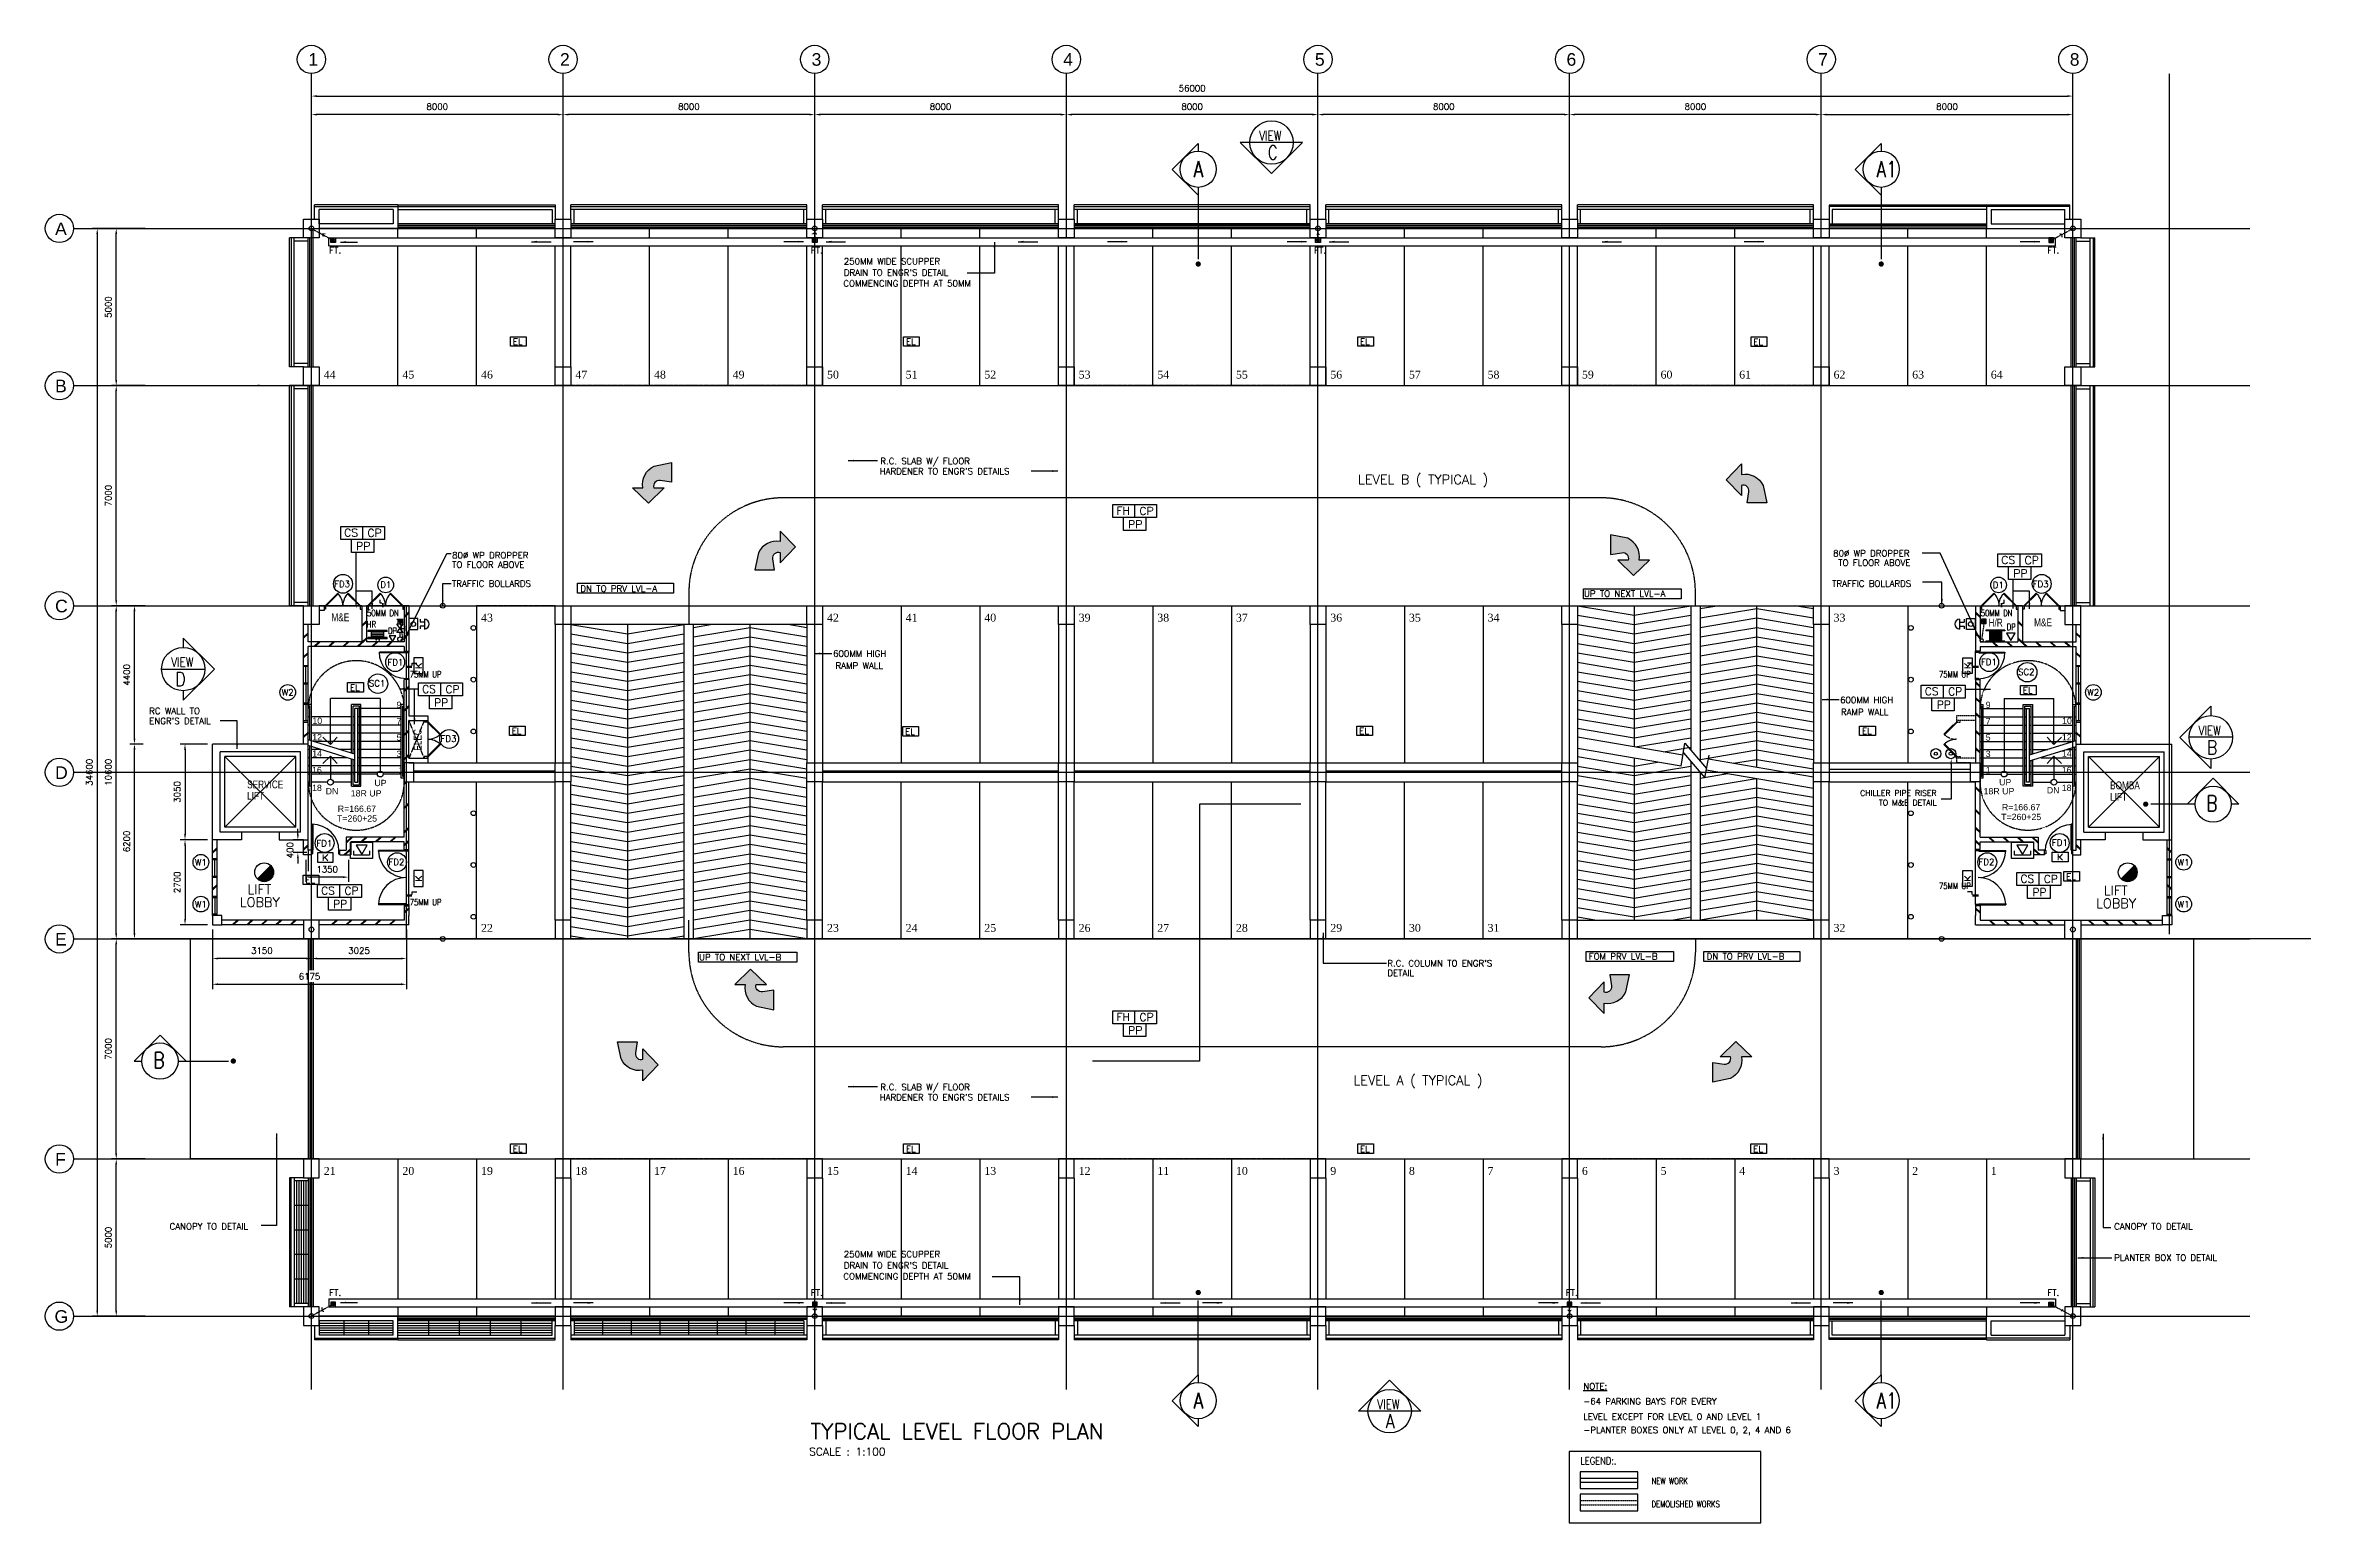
# Model space of a CAD drawing. Header units: millimetres. Extents: x -312260 to 194620, y -310600 to 21683.
# Drawn here: x -138419 to -66396, y -25790 to 21208 of the extents above; entities that cross this region are included whole.
import ezdxf
from ezdxf.enums import TextEntityAlignment as Align

# ---------------------------------------------------------------- set-up
doc = ezdxf.new("R2010")
doc.units = ezdxf.units.MM
doc.header["$LTSCALE"] = 5
doc.header["$MEASUREMENT"] = 0
doc.header["$PDMODE"] = 3
for name, pattern in [('CENTER', [2, 1.25, -0.25, 0.25, -0.25]), ('DASHDOT', [1, 0.5, -0.25, 0, -0.25]), ('DASHDOT2', [0.5, 0.25, -0.125, 0, -0.125]), ('DASHED', [0.75, 0.5, -0.25]), ('DASHED2', [0.375, 0.25, -0.125]), ('DASHEDX2', [1.5, 1, -0.5]), ('DIVIDE', [1.25, 0.5, -0.25, 0, -0.25, 0, -0.25]), ('HIDDEN', [0.375, 0.25, -0.125]), ('HIDDEN2', [0.1875, 0.125, -0.0625])]:
    doc.linetypes.add(name, pattern=pattern)
for name, color, linetype in [('-FF', 240, 'Continuous'), ('-ff.txt', 2, 'Continuous'), ('-HR', 4, 'Continuous'), ('-HR PIPE', 4, 'DIVIDE'), ('-HR TEXT', 4, 'Continuous'), ('-WET RISER', 2, 'Continuous'), ('ARROW', 254, 'Continuous'), ('beam_p', 1, 'Continuous'), ('col', 7, 'Continuous'), ('CP', 8, 'Continuous'), ('CP NUMBERING', 1, 'Continuous'), ('DEMOLISHED- ASBUILT', 8, 'DASHED2'), ('DIM', 7, 'Continuous'), ('DR', 1, 'Continuous'), ('DRAIN', 5, 'Continuous'), ('DW-T', 7, 'Continuous'), ('EL & K', 10, 'Continuous'), ('FIX', 5, 'Continuous'), ('GRID', 9, 'CENTER'), ('HORDING', 4, 'DASHDOT'), ('L', 1, 'Continuous'), ('LEG-T', 7, 'Continuous'), ('LINE', 7, 'Continuous'), ('MV', 7, 'Continuous'), ('parap', 7, 'Continuous'), ('park L', 9, 'DASHEDX2'), ('R25', 5, 'Continuous'), ('RAIL', 1, 'Continuous'), ('RC', 3, 'Continuous'), ('RWDP', 1, 'Continuous'), ('SPEC', 7, 'Continuous'), ('T35', 2, 'Continuous'), ('TEXT', 7, 'Continuous'), ('wall', 2, 'Continuous'), ('WIN', 5, 'Continuous'), ('WP', 50, 'Continuous')]:
    doc.layers.add(name, color=color, linetype=linetype)
doc.styles.add('CARPARK NO', font='TIMES.TTF', dxfattribs={"height": 200})
doc.styles.add('E', font='ROMANS.SHX', dxfattribs={"width": 0.9})
doc.styles.add('HELV', font='HELV.shx')
doc.styles.add('HELVL', font='HELVL.shx')
doc.styles.add('ROMANS', font='romans.shx', dxfattribs={"width": 0.9, "height": 450})
doc.styles.add('ROMS', font='romans.shx', dxfattribs={"width": 0.8, "height": 230})
doc.styles.add('S100', font='ROMANS.shx', dxfattribs={"height": 200})
doc.styles.add('STANDARDS', font='simplex.shx')
doc.dimstyles.new('S100', dxfattribs={"dimscale": 0, "dimtxt": 150, "dimasz": 175, "dimexe": 150, "dimexo": 150, "dimgap": 150, "dimtad": 1, "dimdec": 0, "dimzin": 0, "dimdsep": 46, "dimtxsty": 'S100', "dimcen": 0, "dimdle": 100, "dimclrd": 5, "dimclre": 5, "dimclrt": 1, "dimaunit": 1, "dimadec": 0, "dimazin": 0, "dimtfac": 1, "dimtdec": 0, "dimtofl": 0, "dimtmove": 1, "dimatfit": 3, "dimfxl": 1, "dimtolj": 1, "dimtzin": 0, "dimarcsym": 0})

msp = doc.modelspace()

# ---------------------------------------------------------------- texts
at = {"layer": '-ff.txt', "style": 'STANDARDS', "width": 0.7}
msp.add_text('DP', height=210, dxfattribs=at).set_placement((-76056.9, 2598.9))
at = {"layer": '-HR TEXT', "color": 2, "style": 'ROMANS', "width": 0.8}
for s, p in [('HR', (-128199.7, 2684.9)), ('DP', (-127527.3, 2481.6))]:
    msp.add_text(s, height=200, dxfattribs=at).set_placement(p)
at = {"color": 1, "style": 'S100'}
for p in [(-129392, 14585.8), (-114079.7, 14585.8), (-98079.7, 14585.8), (-74767.3, 14585.8), (-129392, -18572.8), (-114079.7, -18572.8), (-90079.7, -18572.8), (-74767.3, -18572.8)]:
    msp.add_text('FT.', height=200, rotation=0, dxfattribs=at).set_placement(p)
at = {"color": 3, "style": 'S100'}
for s, p in [('LEVEL B ( TYPICAL )', (-96685.5, 7246.9)), ('LEVEL A ( TYPICAL )', (-96828.1, -11867.6))]:
    msp.add_text(s, height=300, rotation=0, dxfattribs=at).set_placement(p)
at = {"color": 2, "style": 'S100'}
for s, p in [('DN TO PRV LVL-A', (-121408.1, 3827)), ('UP TO NEXT LVL-A', (-89501.4, 3666.7)), ('UP TO NEXT LVL-B', (-117636.5, -7899.8)), ('FOM PRV LVL-B', (-89348.6, -7877)), ('DN TO PRV LVL-B', (-85601.4, -7877))]:
    msp.add_text(s, height=200, rotation=0, dxfattribs=at).set_placement(p)
at = {"color": 2, "style": 'HELVL', "width": 0.75}
for s, rotation, p in [('M&E', 0, (-129321.6, 2885.8)), ('H/R', 0, (-76637.9, 2717.9)), ('M&E', 0, (-75188.4, 2724.1)), ('ELEC', 90, (-126458.6, -1230.4)), ('SERVICE', 0, (-132002.2, -2430.3)), ('LIFT', 0, (-132002.2, -2790.5)), ('BOMBA', 0, (-72774.1, -2459.7)), ('LIFT', 0, (-72774.1, -2825.6))]:
    msp.add_text(s, height=250, rotation=rotation, dxfattribs=at).set_placement(p)
at = {"layer": 'CP NUMBERING', "style": 'CARPARK NO'}
for s, p in [('44', (-129566.1, 10607.4)), ('45', (-127066.1, 10607.4)), ('46', (-124566.1, 10607.4)), ('47', (-121566.1, 10607.4)), ('48', (-119066.1, 10607.4)), ('49', (-116566.1, 10607.4)), ('50', (-113566.1, 10607.4)), ('51', (-111066.1, 10607.4)), ('52', (-108566.1, 10607.4)), ('53', (-105566.1, 10607.4)), ('54', (-103066.1, 10607.4)), ('55', (-100566.1, 10607.4)), ('56', (-97566.1, 10607.4)), ('57', (-95066.1, 10607.4)), ('58', (-92566.1, 10607.4)), ('59', (-89566.1, 10607.4)), ('60', (-87066.1, 10607.4)), ('61', (-84566.1, 10607.4)), ('62', (-81566.1, 10607.4)), ('63', (-79066.1, 10607.4)), ('64', (-76566.1, 10607.4)), ('43', (-124566.1, 2876.1)), ('42', (-113566.1, 2876.1)), ('41', (-111066.1, 2876.1)), ('40', (-108566.1, 2876.1)), ('39', (-105566.1, 2876.1)), ('38', (-103066.1, 2876.1)), ('37', (-100566.1, 2876.1)), ('36', (-97566.1, 2876.1)), ('35', (-95066.1, 2876.1)), ('34', (-92566.1, 2876.1)), ('33', (-81566.1, 2876.1)), ('22', (-124566.1, -6992.6)), ('23', (-113566.1, -6992.6)), ('24', (-111066.1, -6992.6)), ('25', (-108566.1, -6992.6)), ('26', (-105566.1, -6992.6)), ('27', (-103066.1, -6992.6)), ('28', (-100566.1, -6992.6)), ('29', (-97566.1, -6992.6)), ('30', (-95066.1, -6992.6)), ('31', (-92566.1, -6992.6)), ('32', (-81566.1, -6992.6)), ('21', (-129566.1, -14723.9)), ('20', (-127066.1, -14723.9)), ('19', (-124566.1, -14723.9)), ('18', (-121566.1, -14723.9)), ('17', (-119066.1, -14723.9)), ('16', (-116566.1, -14723.9)), ('15', (-113566.1, -14723.9)), ('14', (-111066.1, -14723.9)), ('13', (-108566.1, -14723.9)), ('12', (-105566.1, -14723.9)), ('11', (-103066.1, -14723.9)), ('10', (-100566.1, -14723.9)), ('9', (-97566.1, -14723.9)), ('8', (-95066.1, -14723.9)), ('7', (-92566.1, -14723.9)), ('6', (-89566.1, -14723.9)), ('5', (-87066.1, -14723.9)), ('4', (-84566.1, -14723.9)), ('3', (-81566.1, -14723.9)), ('2', (-79066.1, -14723.9)), ('1', (-76566.1, -14723.9))]:
    msp.add_text(s, height=250, dxfattribs=at).set_placement(p)
at = {"layer": 'DW-T', "color": 7, "style": 'E'}
for s, p in [('FD3', (-129237.6, 3971.4)), ('D1', (-127769.5, 3949.6)), ('D1', (-76504.8, 3939.6)), ('FD3', (-75233.4, 3968.2)), ('FD1', (-127541.6, 1482.8)), ('FD1', (-76880.4, 1490.3)), ('FD3', (-125853.6, -952.4)), ('FD1', (-129801.7, -4277.2)), ('FD1', (-74624, -4254.4)), ('FD2', (-127509.2, -4874.2)), ('FD2', (-76958.3, -4869.8))]:
    msp.add_text(s, height=200, dxfattribs=at).set_placement(p)
at = {"layer": 'EL & K', "color": 10, "style": 'ROMS'}
for p in [(-123555.7, 11678.7), (-111055.7, 11678.7), (-96619.5, 11678.7), (-84114.3, 11672.3), (-128731.9, 677.5), (-75548, 584.4), (-123588.5, -708.7), (-111081.7, -723.4), (-96645.4, -708.7), (-80660.2, -708.7), (-130149.8, -5445.3), (-74168.5, -5335.3), (-123555.7, -13999.3), (-111055.7, -13999.3), (-96619.5, -13999.3), (-84119.5, -13999.3)]:
    msp.add_text('EL', height=200, dxfattribs=at).set_placement(p)
at = {"layer": 'EL & K', "color": 10, "style": 'ROMS', "width": 1.2}
for p in [(-126450.2, 1361.6), (-126450.2, -5406.7)]:
    msp.add_text('K', height=200, rotation=90, dxfattribs=at).set_placement(p)
at = {"layer": 'EL & K', "color": 10, "style": 'ROMS', "text_generation_flag": 2, "width": 1.2}
for rotation, p in [(270, (-77407.2, 1361.6)), (180, (-74471, -4511.7)), (270, (-77407.2, -5406.7))]:
    msp.add_text('K', height=200, rotation=rotation, dxfattribs=at).set_placement(p)
at = {"layer": 'EL & K', "color": 10, "style": 'ROMS', "width": 1.2}
msp.add_text('K', height=200, dxfattribs=at).set_placement((-129625.1, -4733.8))
at = {"layer": 'GRID', "color": 3, "linetype": 'ByBlock', "style": 'HELV'}
for s, p in [('1', (-130056.3, 20557.7)), ('2', (-122056.3, 20557.7)), ('3', (-114056.3, 20557.7)), ('4', (-106056.3, 20557.7)), ('5', (-98056.3, 20557.7)), ('6', (-90056.3, 20557.7)), ('7', (-82056.3, 20557.7)), ('8', (-74056.3, 20557.7))]:
    msp.add_text(s, height=400, dxfattribs=at).set_placement(p)
at = {"layer": 'GRID', "color": 3, "linetype": 'ByBlock', "ltscale": 2, "style": 'HELV'}
for s, p in [('A', (-138109.1, 15170.1)), ('B', (-138109.1, 10170.1)), ('C', (-138109.1, 3170.1)), ('D', (-138109.1, -2129.9)), ('E', (-138109.1, -7429.9)), ('F', (-138109.1, -14429.9)), ('G', (-138126.9, -19429.9))]:
    msp.add_text(s, height=400, dxfattribs=at).set_placement(p)
at = {"layer": 'HORDING', "color": 3, "linetype": 'Continuous', "style": 'ROMANS', "width": 0.8}
msp.add_text('LEGEND:.', height=240, dxfattribs=at).set_placement((-89610.9, -23942.8))
at = {"layer": 'LEG-T', "color": 2, "ltscale": 10, "style": 'S100'}
for s, p in [('FH', (-104152.6, 6399.1, 1943.7)), ('CP', (-103405.8, 6393.4, 1943.7)), ('CS', (-128696.6, 5702.1, 1943.7)), ('CP', (-127949.7, 5696.4, 1943.7)), ('PP', (-103766, 5971.4, 1943.7)), ('PP', (-128310, 5274.4, 1943.7)), ('CS', (-76012.8, 4833.7, 1943.7)), ('PP', (-75626.2, 4406, 1943.7)), ('CP', (-75265.9, 4827.9, 1943.7)), ('CS', (-126218.5, 726.9, 1943.7)), ('CP', (-125471.6, 721.2, 1943.7)), ('CS', (-78448, 657.5, 1943.7)), ('CP', (-77701.2, 651.8, 1943.7)), ('PP', (-125831.9, 299.3, 1943.7)), ('PP', (-78061.4, 229.9, 1943.7)), ('CS', (-129429.6, -5682.9, 1943.7)), ('CP', (-128682.8, -5688.6, 1943.7)), ('CS', (-75403.8, -5306, 1943.7)), ('PP', (-75017.2, -5733.7, 1943.7)), ('CP', (-74656.9, -5311.7, 1943.7)), ('PP', (-129043, -6110.6, 1943.7)), ('FH', (-104152.6, -9702.7, 1943.7)), ('PP', (-103766, -10130.3, 1943.7)), ('CP', (-103405.8, -9708.4, 1943.7))]:
    msp.add_text(s, height=250, dxfattribs=at).set_placement(p, align=Align.MIDDLE)
at = {"layer": 'LINE', "color": 7, "style": 'ROMANS', "width": 0.8}
for s, p in [('NEW WORK', (-87353.2, -24565.8)), ('DEMOLISHED WORKS', (-87353.2, -25297.7))]:
    msp.add_text(s, height=200, dxfattribs=at).set_placement(p)
at = {"layer": 'SPEC', "style": 'S100'}
for s, p in [('250MM WIDE SCUPPER', (-113031.6, 14237.3)), ('COMMENCING DEPTH AT 50MM', (-113046.2, 13532.6)), ("DRAIN TO ENGR'S DETAIL", (-113031.6, 13878.9)), ('R.C. SLAB W/ FLOOR', (-111871.1, 7879.4)), ("HARDENER TO ENGR'S DETAILS", (-111890.1, 7559.4)), ('TRAFFIC BOLLARDS', (-125490.1, 3985.7)), ('TRAFFIC BOLLARDS', (-81610.4, 3985.7)), ('600MM HIGH ', (-113372.8, 1757.8)), ('RAMP WALL', (-113295.8, 1374.8)), ('RC WALL TO', (-135115.7, -64.7)), ('600MM HIGH ', (-81357.2, 280.7)), ('RAMP WALL', (-81329.4, -102.3)), ("ENGR'S DETAIL", (-135115.7, -384.6)), ("R.C. COLUMN TO ENGR'S", (-95751.2, -8094.1)), ('DETAIL', (-95751.2, -8405.7)), ("HARDENER TO ENGR'S DETAILS", (-111890.1, -12354)), ('R.C. SLAB W/ FLOOR', (-111871.1, -12034)), ('CANOPY TO DETAIL', (-134468.2, -16465.9)), ('CANOPY TO DETAIL', (-72644.6, -16465.9)), ('250MM WIDE SCUPPER', (-113031.6, -17347.1)), ('PLANTER BOX TO DETAIL', (-72644.6, -17458.1)), ('COMMENCING DEPTH AT 50MM', (-113046.2, -18051.7)), ("DRAIN TO ENGR'S DETAIL", (-113031.6, -17705.4))]:
    msp.add_text(s, height=200, dxfattribs=at).set_placement(p)
at = {"layer": 'TEXT', "color": 2, "style": 'E', "width": 0.8}
for s, height, p in [('VIEW', 300, (-99825.9, 18183.3)), ('C', 450, (-99556.5, 17569.8)), ('VIEW', 300, (-134417.2, 1432.8)), ('D', 450, (-134286.6, 819.4)), ('VIEW', 300, (-69961.5, -738.6)), ('B', 450, (-69692.1, -1352)), ('VIEW', 300, (-96070.7, -22172.7)), ('A', 450, (-95801.3, -22786.1))]:
    msp.add_text(s, height=height, dxfattribs=at).set_placement(p)
at = {"layer": 'TEXT', "color": 4, "style": 'E', "width": 0.8}
for s, p in [('A', (-101914.6, 17016.4)), ('A1', (-80200.6, 17016.4)), ('B', (-69715.9, -3156.4)), ('B', (-134984.8, -11326.7)), ('A', (-101914.6, -22154.1)), ('A1', (-80200.6, -22154.1))]:
    msp.add_text(s, height=500, dxfattribs=at).set_placement(p)
at = {"layer": 'TEXT', "color": 7, "width": 0.8}
for s, style, p in [('50MM DN', 'E', (-128190.6, 3045.8)), ('50MM DN', 'E', (-76885, 3045.8)), ('75MM UP', 'E', (-126831.2, 1099.4)), ('75MM UP', 'E', (-78213.2, 1099.4)), ('75MM UP', 'E', (-78213.2, -5630.3)), ('75MM UP', 'S100', (-126831.2, -6150))]:
    msp.add_text(s, height=200, dxfattribs=dict(at, style=style)).set_placement(p)
at = {"layer": 'TEXT', "color": 7}
for s, height, style, p in [('W2', 200, 'E', (-130901.9, 520.5)), ('SC1', 200, 'E', (-128134.3, 811.4)), ('SC2', 200, 'E', (-75699.1, 1175.3)), ('W2', 200, 'E', (-73495.8, 520.5)), ('W1', 200, 'E', (-133663, -4882.7)), ('W1', 200, 'E', (-70626.1, -4882.7)), ('W1', 200, 'E', (-133663, -6215.6)), ('W1', 200, 'E', (-70626.1, -6215.6)), ('SCALE : 1:100', 250, 'S100', (-114134.6, -23656.8))]:
    msp.add_text(s, height=height, dxfattribs=dict(at, style=style)).set_placement(p)
at = {"layer": 'TEXT', "color": 1, "style": 'HELVL'}
for s, p in [('9', (-127252.9, 128)), ('9', (-127252.9, 128)), ('9', (-76728.4, 128)), ('12', (-129933.7, -902.8)), ('10', (-129927.8, -379.1)), ('5', (-127252.9, -912)), ('7', (-127252.9, -392)), ('5', (-76728.4, -912)), ('7', (-76728.4, -392)), ('12', (-74305, -902.8)), ('10', (-74299.2, -379.1)), ('14', (-129932.7, -1420)), ('3', (-127252.9, -1432)), ('3', (-76728.4, -1432)), ('14', (-74304.1, -1420)), ('16', (-129938.8, -1945.8)), ('1', (-127189.4, -1952)), ('1', (-76728.4, -1952)), ('16', (-74310.1, -1945.8)), ('18', (-129938.8, -2513.9)), ('18R UP', (-128708.6, -2687.9)), ('18R UP', (-76796.4, -2619.8)), ('18', (-74310.1, -2513.9)), ('T=260+25', (-129146.2, -3487.2)), ('R=166.67', (-129121.8, -3176.8)), ('T=260+25', (-76237.3, -3439.5)), ('R=166.67', (-76213, -3129))]:
    msp.add_text(s, height=200, rotation=0, dxfattribs=at).set_placement(p)
at = {"layer": 'TEXT'}
for s, style, p in [('UP', 'HELVL', (-127956, -2358.3)), ('UP', 'HELVL', (-76302.2, -2334.4)), ('DN', 'HELVL', (-129506.7, -2618.3)), ('DN', 'HELVL', (-74785.2, -2590.5)), ('%%UNOTE:', 'S100', (-89522.7, -21549.1)), ('-64 PARKING BAYS FOR EVERY', 'S100', (-89522.7, -22029.7)), ('LEVEL EXCEPT FOR LEVEL 0 AND LEVEL 1', 'S100', (-89522.7, -22514.7)), ('-PLANTER BOXES ONLY AT LEVEL 0, 2, 4 AND 6', 'S100', (-89522.7, -22943.3))]:
    msp.add_text(s, height=200, rotation=0, dxfattribs=dict(at, style=style)).set_placement(p)
at = {"layer": 'TEXT', "color": 3, "style": 'S100'}
for s, p in [('LIFT', (-131992.9, -5793.2)), ('LIFT', (-72975.6, -5830.1)), ('LOBBY', (-132237.4, -6200.9)), ('LOBBY', (-73220.1, -6237.8))]:
    msp.add_text(s, height=300, rotation=0, dxfattribs=at).set_placement(p)
msp.add_text('TYPICAL LEVEL FLOOR PLAN', height=500, dxfattribs=at).set_placement((-114093.4, -23130))
at = {"layer": 'wall', "color": 7, "insert": (-78289.5, -2971.6), "char_height": 180, "width": 2800, "attachment_point": 9, "style": 'S100'}
msp.add_mtext('\\A1;CHILLER PIPE RISER TO M&E DETAIL', dxfattribs=at)

# ---------------------------------------------------------------- blocks, each defined once
blk = doc.blocks.new('*D80')
at = {"layer": 'DEFPOINTS', "color": 0}
for p in [(-89958, 19004), (-89958, 19004), (-81958, 17546)]:
    blk.add_point(p, dxfattribs=at)
at = {"layer": 'DIM', "color": 5, "lineweight": -2}
for p, q in [((-82133, 19004), (-89783, 19004)), ((-81958, 17696), (-81958, 19154))]:
    blk.add_line(p, q, dxfattribs=at)
at = {"layer": 'DIM', "color": 5}
for points in [[(-89783, 19033), (-89783, 18974), (-89958, 19004)], [(-82133, 19033), (-82133, 18974), (-81958, 19004)]]:
    blk.add_solid(points, dxfattribs=at)
at = {"layer": 'DIM', "color": 1, "insert": (-85958, 19254), "char_height": 200, "attachment_point": 5, "style": 'S100'}
blk.add_mtext('\\A1;8000', dxfattribs=at)
blk = doc.blocks.new('*D81')
at = {"layer": 'DEFPOINTS', "color": 0}
for p in [(-97958, 19004), (-97958, 19004), (-89958, 19004)]:
    blk.add_point(p, dxfattribs=at)
at = {"layer": 'DIM', "color": 5, "lineweight": -2}
blk.add_line((-90133, 19004), (-97783, 19004), dxfattribs=at)
at = {"layer": 'DIM', "color": 5}
for points in [[(-97783, 19033), (-97783, 18974), (-97958, 19004)], [(-90133, 19033), (-90133, 18974), (-89958, 19004)]]:
    blk.add_solid(points, dxfattribs=at)
at = {"layer": 'DIM', "color": 1, "insert": (-93958, 19254), "char_height": 200, "attachment_point": 5, "style": 'S100'}
blk.add_mtext('\\A1;8000', dxfattribs=at)
blk = doc.blocks.new('*D82')
at = {"layer": 'DEFPOINTS', "color": 0}
for p in [(-105958, 19004), (-105958, 19004), (-97958, 19004)]:
    blk.add_point(p, dxfattribs=at)
at = {"layer": 'DIM', "color": 5, "lineweight": -2}
blk.add_line((-98133, 19004), (-105783, 19004), dxfattribs=at)
at = {"layer": 'DIM', "color": 5}
for points in [[(-105783, 19033), (-105783, 18974), (-105958, 19004)], [(-98133, 19033), (-98133, 18974), (-97958, 19004)]]:
    blk.add_solid(points, dxfattribs=at)
at = {"layer": 'DIM', "color": 1, "insert": (-101958, 19254), "char_height": 200, "attachment_point": 5, "style": 'S100'}
blk.add_mtext('\\A1;8000', dxfattribs=at)
blk = doc.blocks.new('*D83')
at = {"layer": 'DEFPOINTS', "color": 0}
for p in [(-113958, 19004), (-113958, 19004), (-105958, 19004)]:
    blk.add_point(p, dxfattribs=at)
at = {"layer": 'DIM', "color": 5, "lineweight": -2}
blk.add_line((-106133, 19004), (-113783, 19004), dxfattribs=at)
at = {"layer": 'DIM', "color": 5}
for points in [[(-113783, 19033), (-113783, 18974), (-113958, 19004)], [(-106133, 19033), (-106133, 18974), (-105958, 19004)]]:
    blk.add_solid(points, dxfattribs=at)
at = {"layer": 'DIM', "color": 1, "insert": (-109958, 19254), "char_height": 200, "attachment_point": 5, "style": 'S100'}
blk.add_mtext('\\A1;8000', dxfattribs=at)
blk = doc.blocks.new('*D84')
at = {"layer": 'DEFPOINTS', "color": 0}
for p in [(-121958, 19004), (-121958, 19004), (-113958, 19004)]:
    blk.add_point(p, dxfattribs=at)
at = {"layer": 'DIM', "color": 5, "lineweight": -2}
blk.add_line((-114133, 19004), (-121783, 19004), dxfattribs=at)
at = {"layer": 'DIM', "color": 5}
for points in [[(-121783, 19033), (-121783, 18974), (-121958, 19004)], [(-114133, 19033), (-114133, 18974), (-113958, 19004)]]:
    blk.add_solid(points, dxfattribs=at)
at = {"layer": 'DIM', "color": 1, "insert": (-117958, 19254), "char_height": 200, "attachment_point": 5, "style": 'S100'}
blk.add_mtext('\\A1;8000', dxfattribs=at)
blk = doc.blocks.new('*D85')
at = {"layer": 'DEFPOINTS', "color": 0}
for p in [(-129958, 19004), (-129958, 19004), (-121958, 19004)]:
    blk.add_point(p, dxfattribs=at)
at = {"layer": 'DIM', "color": 5, "lineweight": -2}
blk.add_line((-122133, 19004), (-129783, 19004), dxfattribs=at)
at = {"layer": 'DIM', "color": 5}
for points in [[(-129783, 19033), (-129783, 18974), (-129958, 19004)], [(-122133, 19033), (-122133, 18974), (-121958, 19004)]]:
    blk.add_solid(points, dxfattribs=at)
at = {"layer": 'DIM', "color": 1, "insert": (-125958, 19254), "char_height": 200, "attachment_point": 5, "style": 'S100'}
blk.add_mtext('\\A1;8000', dxfattribs=at)
blk = doc.blocks.new('*D86')
at = {"layer": 'DEFPOINTS', "color": 0}
for p in [(-73958, 19592), (-129958, 17225), (-73958, 17225)]:
    blk.add_point(p, dxfattribs=at)
at = {"layer": 'DIM', "color": 5, "lineweight": -2}
for p, q in [((-129958, 17375), (-129958, 19742)), ((-129783, 19592), (-74133, 19592)), ((-73958, 17375), (-73958, 19742))]:
    blk.add_line(p, q, dxfattribs=at)
at = {"layer": 'DIM', "color": 5}
for points in [[(-129783, 19621), (-129783, 19562), (-129958, 19592)], [(-74133, 19621), (-74133, 19562), (-73958, 19592)]]:
    blk.add_solid(points, dxfattribs=at)
at = {"layer": 'DIM', "color": 1, "insert": (-101958, 19842), "char_height": 200, "attachment_point": 5, "style": 'S100'}
blk.add_mtext('\\A1;56000', dxfattribs=at)
blk = doc.blocks.new('*D87')
at = {"layer": 'DEFPOINTS', "color": 0}
for p in [(-73958, 19004), (-81958, 17546), (-73958, 17546)]:
    blk.add_point(p, dxfattribs=at)
at = {"layer": 'DIM', "color": 5, "lineweight": -2}
for p, q in [((-81958, 17696), (-81958, 19154)), ((-81783, 19004), (-74133, 19004)), ((-73958, 17696), (-73958, 19154))]:
    blk.add_line(p, q, dxfattribs=at)
at = {"layer": 'DIM', "color": 5}
for points in [[(-81783, 19033), (-81783, 18974), (-81958, 19004)], [(-74133, 19033), (-74133, 18974), (-73958, 19004)]]:
    blk.add_solid(points, dxfattribs=at)
at = {"layer": 'DIM', "color": 1, "insert": (-77958, 19254), "char_height": 200, "attachment_point": 5, "style": 'S100'}
blk.add_mtext('\\A1;8000', dxfattribs=at)
blk = doc.blocks.new('*D88')
at = {"layer": 'DEFPOINTS', "color": 0}
for p in [(-135584, -1019), (-135157, -1019), (-135157, -7219)]:
    blk.add_point(p, dxfattribs=at)
at = {"layer": 'DIM', "color": 5, "lineweight": -2}
for p, q in [((-135307, -1019), (-135734, -1019)), ((-135584, -7044), (-135584, -1194)), ((-135307, -7219), (-135734, -7219))]:
    blk.add_line(p, q, dxfattribs=at)
at = {"layer": 'DIM', "color": 5}
for points in [[(-135614, -1194), (-135555, -1194), (-135584, -1019)], [(-135614, -7044), (-135555, -7044), (-135584, -7219)]]:
    blk.add_solid(points, dxfattribs=at)
at = {"layer": 'DIM', "color": 1, "insert": (-135834, -4119), "char_height": 200, "attachment_point": 5, "rotation": 90, "style": 'S100'}
blk.add_mtext('\\A1;6200', dxfattribs=at)
blk = doc.blocks.new('*D89')
at = {"layer": 'DEFPOINTS', "color": 0}
for p in [(-135584, 3381), (-135157, 3381), (-135157, -1019)]:
    blk.add_point(p, dxfattribs=at)
at = {"layer": 'DIM', "color": 5, "lineweight": -2}
for p, q in [((-135307, 3381), (-135734, 3381)), ((-135584, -844), (-135584, 3206)), ((-135307, -1019), (-135734, -1019))]:
    blk.add_line(p, q, dxfattribs=at)
at = {"layer": 'DIM', "color": 5}
for points in [[(-135614, 3206), (-135555, 3206), (-135584, 3381)], [(-135614, -844), (-135555, -844), (-135584, -1019)]]:
    blk.add_solid(points, dxfattribs=at)
at = {"layer": 'DIM', "color": 1, "insert": (-135834, 1181), "char_height": 200, "attachment_point": 5, "rotation": 90, "style": 'S100'}
blk.add_mtext('\\A1;4400', dxfattribs=at)
blk = doc.blocks.new('*D90')
at = {"layer": 'DEFPOINTS', "color": 0}
for p in [(-136164, -14219), (-135090, -14219), (-135090, -19219)]:
    blk.add_point(p, dxfattribs=at)
at = {"layer": 'DIM', "color": 5, "lineweight": -2}
for p, q in [((-135240, -14219), (-136314, -14219)), ((-136164, -19044), (-136164, -14394)), ((-135240, -19219), (-136314, -19219))]:
    blk.add_line(p, q, dxfattribs=at)
at = {"layer": 'DIM', "color": 5}
for points in [[(-136194, -14394), (-136135, -14394), (-136164, -14219)], [(-136194, -19044), (-136135, -19044), (-136164, -19219)]]:
    blk.add_solid(points, dxfattribs=at)
at = {"layer": 'DIM', "color": 1, "insert": (-136414, -16719), "char_height": 200, "attachment_point": 5, "rotation": 90, "style": 'S100'}
blk.add_mtext('\\A1;5000', dxfattribs=at)
blk = doc.blocks.new('*D91')
at = {"layer": 'DEFPOINTS', "color": 0}
for p in [(-136164, -7219), (-135090, -7219), (-135090, -14219)]:
    blk.add_point(p, dxfattribs=at)
at = {"layer": 'DIM', "color": 5, "lineweight": -2}
for p, q in [((-135240, -7219), (-136314, -7219)), ((-136164, -14044), (-136164, -7394)), ((-135240, -14219), (-136314, -14219))]:
    blk.add_line(p, q, dxfattribs=at)
at = {"layer": 'DIM', "color": 5}
for points in [[(-136194, -7394), (-136135, -7394), (-136164, -7219)], [(-136194, -14044), (-136135, -14044), (-136164, -14219)]]:
    blk.add_solid(points, dxfattribs=at)
at = {"layer": 'DIM', "color": 1, "insert": (-136414, -10719), "char_height": 200, "attachment_point": 5, "rotation": 90, "style": 'S100'}
blk.add_mtext('\\A1;7000', dxfattribs=at)
blk = doc.blocks.new('*D92')
at = {"layer": 'DEFPOINTS', "color": 0}
for p in [(-136164, 3381), (-135090, 3381), (-135090, -7219)]:
    blk.add_point(p, dxfattribs=at)
at = {"layer": 'DIM', "color": 5, "lineweight": -2}
for p, q in [((-135240, 3381), (-136314, 3381)), ((-136164, -7044), (-136164, 3206)), ((-135240, -7219), (-136314, -7219))]:
    blk.add_line(p, q, dxfattribs=at)
at = {"layer": 'DIM', "color": 5}
for points in [[(-136194, 3206), (-136135, 3206), (-136164, 3381)], [(-136194, -7044), (-136135, -7044), (-136164, -7219)]]:
    blk.add_solid(points, dxfattribs=at)
at = {"layer": 'DIM', "color": 1, "insert": (-136414, -1919), "char_height": 200, "attachment_point": 5, "rotation": 90, "style": 'S100'}
blk.add_mtext('\\A1;10600', dxfattribs=at)
blk = doc.blocks.new('*D93')
at = {"layer": 'DEFPOINTS', "color": 0}
for p in [(-136164, 10381), (-135090, 10381), (-135090, 3381)]:
    blk.add_point(p, dxfattribs=at)
at = {"layer": 'DIM', "color": 5, "lineweight": -2}
for p, q in [((-135240, 10381), (-136314, 10381)), ((-136164, 3556), (-136164, 10206)), ((-135240, 3381), (-136314, 3381))]:
    blk.add_line(p, q, dxfattribs=at)
at = {"layer": 'DIM', "color": 5}
for points in [[(-136194, 10206), (-136135, 10206), (-136164, 10381)], [(-136194, 3556), (-136135, 3556), (-136164, 3381)]]:
    blk.add_solid(points, dxfattribs=at)
at = {"layer": 'DIM', "color": 1, "insert": (-136414, 6881), "char_height": 200, "attachment_point": 5, "rotation": 90, "style": 'S100'}
blk.add_mtext('\\A1;7000', dxfattribs=at)
blk = doc.blocks.new('*D94')
at = {"layer": 'DEFPOINTS', "color": 0}
for p in [(-136164, 15381), (-135090, 15381), (-135090, 10381)]:
    blk.add_point(p, dxfattribs=at)
at = {"layer": 'DIM', "color": 5, "lineweight": -2}
for p, q in [((-135240, 15381), (-136314, 15381)), ((-136164, 10556), (-136164, 15206)), ((-135240, 10381), (-136314, 10381))]:
    blk.add_line(p, q, dxfattribs=at)
at = {"layer": 'DIM', "color": 5}
for points in [[(-136194, 15206), (-136135, 15206), (-136164, 15381)], [(-136194, 10556), (-136135, 10556), (-136164, 10381)]]:
    blk.add_solid(points, dxfattribs=at)
at = {"layer": 'DIM', "color": 1, "insert": (-136414, 12881), "char_height": 200, "attachment_point": 5, "rotation": 90, "style": 'S100'}
blk.add_mtext('\\A1;5000', dxfattribs=at)
blk = doc.blocks.new('*D95')
at = {"layer": 'DEFPOINTS', "color": 0}
for p in [(-135090, 15381), (-136768, -19219), (-135090, -19219)]:
    blk.add_point(p, dxfattribs=at)
at = {"layer": 'DIM', "color": 5, "lineweight": -2}
for p, q in [((-135240, 15381), (-136918, 15381)), ((-136768, 15206), (-136768, -19044)), ((-135240, -19219), (-136918, -19219))]:
    blk.add_line(p, q, dxfattribs=at)
at = {"layer": 'DIM', "color": 5}
for points in [[(-136797, 15206), (-136738, 15206), (-136768, 15381)], [(-136797, -19044), (-136738, -19044), (-136768, -19219)]]:
    blk.add_solid(points, dxfattribs=at)
at = {"layer": 'DIM', "color": 1, "insert": (-137018, -1919), "char_height": 200, "attachment_point": 5, "rotation": 90, "style": 'S100'}
blk.add_mtext('\\A1;34600', dxfattribs=at)
blk = doc.blocks.new('DR900')
at = {"layer": 'DR'}
for p, q in [((25, 940), (50, 940)), ((25, 115), (25, 940)), ((50, 115), (50, 940)), ((0, 115), (25, 115)), ((0, 0), (38, 0)), ((50, 115), (25, 115)), ((25, 115), (25, 90)), ((25, 90), (38, 90)), ((38, 90), (38, 0)), ((862, 90), (875, 90)), ((862, 90), (862, 0)), ((862, 0), (900, 0)), ((875, 115), (900, 115)), ((875, 115), (875, 90))]:
    blk.add_line(p, q, dxfattribs=at)
blk.add_arc((25, 90), 850, 0, 90, dxfattribs=at)
blk = doc.blocks.new('DR2')
at = {"layer": 'DR', "color": 5}
for p, q in [((0, 115), (37, 115)), ((50, 0), (0, 0)), ((37, 115), (435, 513)), ((37, 115), (37, 90)), ((55, 97), (37, 115)), ((37, 90), (50, 90)), ((50, 90), (50, 0)), ((55, 97), (452, 495)), ((1145, 97), (748, 495)), ((1163, 115), (765, 513)), ((1145, 97), (1163, 115)), ((1163, 90), (1150, 90)), ((1150, 90), (1150, 0)), ((1163, 115), (1163, 90)), ((1200, 115), (1163, 115)), ((1150, 0), (1200, 0))]:
    blk.add_line(p, q, dxfattribs=at)
for centre, start, end in [((37, 115), 0, 45), ((1163, 115), 135, 180)]:
    blk.add_arc(centre, 563, start, end, dxfattribs=at)
blk = doc.blocks.new('FT')
at = {"layer": 'FIX', "color": 6, "linetype": 'Continuous'}
for p, q in [((-102916, 3485), (-102974, 3542)), ((-102947, 3489), (-102969, 3511)), ((-102897, 3492), (-102966, 3561)), ((-102883, 3505), (-102953, 3575)), ((-102875, 3524), (-102934, 3583)), ((-102878, 3553), (-102905, 3580))]:
    blk.add_line(p, q, dxfattribs=at)
blk.add_lwpolyline([(-102849, 3609), (-102999, 3609), (-102999, 3459), (-102849, 3459)], close=True, dxfattribs=at)
blk.add_circle((-102924, 3534), 50, dxfattribs=at)
blk = doc.blocks.new('*D97')
at = {"layer": 'DEFPOINTS', "color": 0}
for p in [(-130389, -4069), (-130058, -4069), (-129958, -4472)]:
    blk.add_point(p, dxfattribs=at)
at = {"layer": 'DIM', "color": 5, "lineweight": -2}
for p, q in [((-130208, -4069), (-130539, -4069)), ((-130389, -3894), (-130389, -3719)), ((-130108, -4472), (-130539, -4472)), ((-130389, -4647), (-130389, -4822))]:
    blk.add_line(p, q, dxfattribs=at)
at = {"layer": 'DIM', "color": 5}
for points in [[(-130418, -3894), (-130360, -3894), (-130389, -4069)], [(-130418, -4647), (-130360, -4647), (-130389, -4472)]]:
    blk.add_solid(points, dxfattribs=at)
at = {"layer": 'DIM', "color": 1, "insert": (-130639, -4398), "char_height": 200, "attachment_point": 5, "rotation": 90, "style": 'S100'}
blk.add_mtext('\\A1;400', dxfattribs=at)
blk = doc.blocks.new('*D96')
at = {"layer": 'DEFPOINTS', "color": 0}
for p in [(-130133, -4558), (-128783, -4558), (-130133, -5254)]:
    blk.add_point(p, dxfattribs=at)
at = {"layer": 'DIM', "color": 5, "lineweight": -2}
for p, q in [((-130133, -4708), (-130133, -5404)), ((-128783, -4708), (-128783, -5404)), ((-128958, -5254), (-129958, -5254))]:
    blk.add_line(p, q, dxfattribs=at)
at = {"layer": 'DIM', "color": 5}
for points in [[(-129958, -5225), (-129958, -5283), (-130133, -5254)], [(-128958, -5225), (-128958, -5283), (-128783, -5254)]]:
    blk.add_solid(points, dxfattribs=at)
at = {"layer": 'DIM', "color": 1, "insert": (-129458, -5004), "char_height": 200, "attachment_point": 5, "rotation": 0, "style": 'S100'}
blk.add_mtext('\\A1;1350', dxfattribs=at)
blk = doc.blocks.new('*D107')
at = {"layer": 'DEFPOINTS', "color": 0}
for p in [(-133108, -6769), (-126933, -6769), (-126933, -8663)]:
    blk.add_point(p, dxfattribs=at)
at = {"layer": 'DIM', "color": 5, "lineweight": -2}
for p, q in [((-133108, -6919), (-133108, -8813)), ((-126933, -6919), (-126933, -8813)), ((-132933, -8663), (-127108, -8663))]:
    blk.add_line(p, q, dxfattribs=at)
at = {"layer": 'DIM', "color": 5}
for points in [[(-132933, -8633), (-132933, -8692), (-133108, -8663)], [(-127108, -8633), (-127108, -8692), (-126933, -8663)]]:
    blk.add_solid(points, dxfattribs=at)
at = {"layer": 'DIM', "color": 1, "insert": (-130020, -8413), "char_height": 200, "attachment_point": 5, "style": 'S100'}
blk.add_mtext('\\A1;6175', dxfattribs=at)
blk = doc.blocks.new('*D108')
at = {"layer": 'DEFPOINTS', "color": 0}
for p in [(-133108, -1019), (-133977, -4069), (-133108, -4069)]:
    blk.add_point(p, dxfattribs=at)
at = {"layer": 'DIM', "color": 5, "lineweight": -2}
for p, q in [((-133258, -1019), (-134127, -1019)), ((-133977, -1194), (-133977, -3894)), ((-133258, -4069), (-134127, -4069))]:
    blk.add_line(p, q, dxfattribs=at)
at = {"layer": 'DIM', "color": 5}
for points in [[(-134007, -1194), (-133948, -1194), (-133977, -1019)], [(-134007, -3894), (-133948, -3894), (-133977, -4069)]]:
    blk.add_solid(points, dxfattribs=at)
at = {"layer": 'DIM', "color": 1, "insert": (-134227, -2544), "char_height": 200, "attachment_point": 5, "rotation": 90, "style": 'S100'}
blk.add_mtext('\\A1;3050', dxfattribs=at)
blk = doc.blocks.new('*D109')
at = {"layer": 'DEFPOINTS', "color": 0}
for p in [(-133108, -4069), (-133977, -6769), (-133108, -6769)]:
    blk.add_point(p, dxfattribs=at)
at = {"layer": 'DIM', "color": 5, "lineweight": -2}
for p, q in [((-133258, -4069), (-134127, -4069)), ((-133977, -4244), (-133977, -6594)), ((-133258, -6769), (-134127, -6769))]:
    blk.add_line(p, q, dxfattribs=at)
at = {"layer": 'DIM', "color": 5}
for points in [[(-134007, -4244), (-133948, -4244), (-133977, -4069)], [(-134007, -6594), (-133948, -6594), (-133977, -6769)]]:
    blk.add_solid(points, dxfattribs=at)
at = {"layer": 'DIM', "color": 1, "insert": (-134227, -5419), "char_height": 200, "attachment_point": 5, "rotation": 90, "style": 'S100'}
blk.add_mtext('\\A1;2700', dxfattribs=at)
blk = doc.blocks.new('*D110')
at = {"layer": 'DEFPOINTS', "color": 0}
for p in [(-133108, -7219), (-133108, -7843), (-129958, -7219)]:
    blk.add_point(p, dxfattribs=at)
at = {"layer": 'DIM', "color": 5, "lineweight": -2}
for p, q in [((-133108, -7369), (-133108, -7993)), ((-130133, -7843), (-132933, -7843)), ((-129958, -7369), (-129958, -7993))]:
    blk.add_line(p, q, dxfattribs=at)
at = {"layer": 'DIM', "color": 5}
for points in [[(-132933, -7814), (-132933, -7872), (-133108, -7843)], [(-130133, -7814), (-130133, -7872), (-129958, -7843)]]:
    blk.add_solid(points, dxfattribs=at)
at = {"layer": 'DIM', "color": 1, "insert": (-131533, -7593), "char_height": 200, "attachment_point": 5, "style": 'S100'}
blk.add_mtext('\\A1;3150', dxfattribs=at)
blk = doc.blocks.new('*D111')
at = {"layer": 'DEFPOINTS', "color": 0}
for p in [(-129958, -7219), (-126933, -7219), (-126933, -7843)]:
    blk.add_point(p, dxfattribs=at)
at = {"layer": 'DIM', "color": 5, "lineweight": -2}
for p, q in [((-129958, -7369), (-129958, -7993)), ((-129783, -7843), (-127108, -7843)), ((-126933, -7369), (-126933, -7993))]:
    blk.add_line(p, q, dxfattribs=at)
at = {"layer": 'DIM', "color": 5}
for points in [[(-129783, -7814), (-129783, -7872), (-129958, -7843)], [(-127108, -7814), (-127108, -7872), (-126933, -7843)]]:
    blk.add_solid(points, dxfattribs=at)
at = {"layer": 'DIM', "color": 1, "insert": (-128445, -7593), "char_height": 200, "attachment_point": 5, "style": 'S100'}
blk.add_mtext('\\A1;3025', dxfattribs=at)
blk = doc.blocks.new('A$C30AE4755')
at = {"layer": 'WP', "color": 5}
for p, q in [((2777, -342), (4052, 2258)), ((4052, 2258), (4192, 2258)), ((51529, 2266), (50954, 2266)), ((52727, -340), (51529, 2266))]:
    blk.add_line(p, q, dxfattribs=at)
at = {"layer": 'WP', "linetype": 'DASHDOT', "ltscale": 0.1}
for p, q in [((2579, 24), (2650, -449)), ((52921, 24), (52851, -449))]:
    blk.add_line(p, q, dxfattribs=at)
at = {"layer": 'WP'}
for centre in [(2650, -499), (52851, -499)]:
    blk.add_circle(centre, 50, dxfattribs=at)
at = {"layer": 'WP', "color": 5}
for points in [[(2803, -355), (2750, -329), (2700, -499)], [(52754, -328), (52701, -352), (52801, -499)]]:
    blk.add_solid(points, dxfattribs=at)
at = {"layer": 'SPEC', "style": 'S100'}
for s, p in [('80%%C WP DROPPER', (4224, 2107)), ('80%%C WP DROPPER', (48131, 2165)), ('TO FLOOR ABOVE', (4224, 1806)), ('TO FLOOR ABOVE', (48291, 1866))]:
    blk.add_text(s, height=200, dxfattribs=at).set_placement(p)

# ---------------------------------------------------------------- dimensions: what is measured, and where the dimension line sits
at = {"layer": 'DIM'}
for p1, p2, distance, picture, middle in [((-129957.7, 17224.5), (-73957.7, 17224.5), 2367, '*D86', (-101957.7, 19841.5)), ((-81957.7, 17546.2), (-73957.7, 17546.2), 1457.4, '*D87', (-77957.7, 19253.5)), ((-135089.6, 15380.7), (-135089.6, -19219.3), -1678, '*D95', (-137017.6, -1919.3)), ((-135089.6, 10380.7), (-135089.6, 15380.7), 1074.8, '*D94', (-136414.4, 12880.7)), ((-135089.6, 3380.7), (-135089.6, 10380.7), 1074.8, '*D93', (-136414.4, 6880.7)), ((-135089.6, -7219.3), (-135089.6, 3380.7), 1074.8, '*D92', (-136414.4, -1919.3)), ((-135156.9, -1019.3), (-135156.9, 3380.7), 427.6, '*D89', (-135834.5, 1180.7)), ((-135156.9, -7219.3), (-135156.9, -1019.3), 427.6, '*D88', (-135834.5, -4119.3)), ((-128782.7, -4558.2), (-130132.7, -4558.2), 695.6, '*D96', (-129457.7, -5003.7)), ((-135089.6, -14219.3), (-135089.6, -7219.3), 1074.8, '*D91', (-136414.4, -10719.3)), ((-135089.6, -19219.3), (-135089.6, -14219.3), 1074.8, '*D90', (-136414.4, -16719.3))]:
    dim = msp.add_aligned_dim(p1=p1, p2=p2, distance=distance, dimstyle='S100', override={"dimscale": 1}, dxfattribs=at)
    dim.commit()
    dim.dimension.update_dxf_attribs({"geometry": picture, "text_midpoint": middle})
for base, p1, p2, picture, middle in [((-129957.7, 19003.5), (-121957.7, 19003.5), (-129957.7, 19003.5), '*D85', (-125957.7, 19253.5)), ((-121957.7, 19003.5), (-113957.7, 19003.5), (-121957.7, 19003.5), '*D84', (-117957.7, 19253.5)), ((-113957.7, 19003.5), (-105957.7, 19003.5), (-113957.7, 19003.5), '*D83', (-109957.7, 19253.5)), ((-105957.7, 19003.5), (-97957.7, 19003.5), (-105957.7, 19003.5), '*D82', (-101957.7, 19253.5)), ((-97957.7, 19003.5), (-89957.7, 19003.5), (-97957.7, 19003.5), '*D81', (-93957.7, 19253.5)), ((-89957.7, 19003.5), (-81957.7, 17546.2), (-89957.7, 19003.5), '*D80', (-85957.7, 19253.5))]:
    dim = msp.add_linear_dim(base=base, p1=p1, p2=p2, dimstyle='S100', override={"dimscale": 1}, dxfattribs=at)
    dim.commit()
    dim.dimension.update_dxf_attribs({"geometry": picture, "text_midpoint": middle})
at = {"layer": 'DIM', "color": 5}
for base, p1, p2, picture, middle in [((-133977.4, -4069.3), (-133107.7, -1019.3), (-133107.7, -4069.3), '*D108', (-134227.4, -2544.3)), ((-133977.4, -6769.3), (-133107.7, -4069.3), (-133107.7, -6769.3), '*D109', (-134227.4, -5419.3))]:
    dim = msp.add_linear_dim(base=base, p1=p1, p2=p2, angle=90, dimstyle='S100', override={"dimscale": 1}, dxfattribs=at)
    dim.commit()
    dim.dimension.update_dxf_attribs({"geometry": picture, "text_midpoint": middle})
at = {"layer": 'DIM'}
dim = msp.add_linear_dim(base=(-130388.9, -4069.3), p1=(-129957.7, -4472), p2=(-130057.7, -4069.3), angle=90, text='400', dimstyle='S100', override={"dimscale": 1}, dxfattribs=at)
dim.commit()
dim.dimension.update_dxf_attribs({"geometry": '*D97', "text_midpoint": (-130388.9, -4397.6), "dimtype": 160})
at = {"layer": 'DIM', "color": 5}
for base, p1, p2, picture, middle in [((-126932.7, -8662.5), (-133107.7, -6769.3), (-126932.7, -6769.3), '*D107', (-130020.2, -8412.5)), ((-133107.7, -7843.3), (-129957.7, -7219.3), (-133107.7, -7219.3), '*D110', (-131532.7, -7593.3)), ((-126932.7, -7843.3), (-129957.7, -7219.3), (-126932.7, -7219.3), '*D111', (-128445.2, -7593.3))]:
    dim = msp.add_linear_dim(base=base, p1=p1, p2=p2, dimstyle='S100', override={"dimscale": 1}, dxfattribs=at)
    dim.commit()
    dim.dimension.update_dxf_attribs({"geometry": picture, "text_midpoint": middle})

# ---------------------------------------------------------------- hatches: boundary and pattern name
at = {"layer": '-FF'}
for points in [[(-131162.7, -5099.3, 0.1989124), (-131250.6, -4887.1), (-131674.9, -5311.4, 0.6681786)], [(-71912.7, -5099.3, 0.1989124), (-72000.6, -4887.1), (-72424.8, -5311.4, 0.6681786)]]:
    msp.add_hatch(color=2, dxfattribs=at).paths.add_polyline_path(points)
at = {"layer": 'ARROW', "linetype": 'Continuous'}
for points in [[(-118869.5, 7365.9), (-118514.7, 7311.8), (-118514.7, 7934.3), (-119061, 7823.4, 0.3415961), (-119420.1, 7128.2), (-119751.7, 7128.2), (-119247.3, 6643.4), (-118742.9, 7128.2), (-119069.8, 7128.2, -0.5725495)], [(-84258.2, 7007.8), (-84312.4, 6652.9), (-83689.8, 6652.9), (-83800.8, 7199.2, 0.3415961), (-84496, 7558.3), (-84496, 7889.9), (-84980.7, 7385.5), (-84496, 6881.1), (-84496, 7208.1, -0.5725495)], [(-115051.6, 5072.9), (-115051.6, 4746), (-114566.8, 5250.4), (-115051.6, 5754.8), (-115051.6, 5423.2, 0.3415961), (-115746.7, 5064.1), (-115857.7, 4517.8), (-115235.1, 4517.8), (-115289.3, 4872.6, -0.5725495)], [(-88098.5, 4829), (-88425.5, 4829), (-87921.1, 4344.2), (-87416.7, 4829), (-87748.3, 4829, 0.3415961), (-88107.4, 5524.1), (-88653.7, 5635.1), (-88653.7, 5012.5), (-88298.8, 5066.7, -0.5725495)], [(-115817, -8667.5), (-115490, -8667.5), (-115994.4, -8182.7), (-116498.8, -8667.5), (-116167.2, -8667.5, 0.3415961), (-115808.1, -9362.7), (-115261.8, -9473.6), (-115261.8, -8851.1), (-115616.7, -8905.2, -0.5725495)], [(-88863.9, -8911.4), (-88863.9, -8584.5), (-89348.7, -9088.9), (-88863.9, -9593.3), (-88863.9, -9261.7, 0.3415961), (-88168.7, -8902.6), (-88057.8, -8356.3), (-88680.3, -8356.3), (-88626.2, -8711.1, -0.5725495)], [(-119657.3, -10846.3), (-119603.1, -10491.4), (-120225.6, -10491.4), (-120114.7, -11037.7, 0.3415961), (-119419.5, -11396.8), (-119419.5, -11728.4), (-118934.7, -11224), (-119419.5, -10719.6), (-119419.5, -11046.6, -0.5725495)], [(-85045.9, -11204.5), (-85400.8, -11150.3), (-85400.8, -11772.9), (-84854.5, -11661.9, 0.3415961), (-84495.4, -10966.7), (-84163.8, -10966.7), (-84668.2, -10482), (-85172.6, -10966.7), (-84845.6, -10966.7, -0.5725495)]]:
    msp.add_hatch(color=256, dxfattribs=at).paths.add_polyline_path(points)

# ---------------------------------------------------------------- linework, layer by layer
at = {"layer": '-FF', "color": 13}
for p, q in [((-127042.2, 2938.7), (-127245.1, 2938.1)), ((-127141.9, 2795.2), (-127142.3, 2938.4)), ((-127276.6, 2420.2), (-127488.3, 2420.2)), ((-127488.3, 2420.2), (-127382.4, 2236.9)), ((-127382.4, 2236.9), (-127276.6, 2420.2)), ((-127041.7, 2795.5), (-127244.6, 2794.9)), ((-127040.9, 2525.2), (-127244.6, 2794.9)), ((-127243.8, 2524.6), (-127041.7, 2795.5)), ((-127040.9, 2525.2), (-127243.8, 2524.6)), ((-127142.8, 2660), (-126985.9, 2660)), ((-126985.9, 2576.4), (-126985.9, 2743.7))]:
    msp.add_line(p, q, dxfattribs=at)
at = {"layer": '-FF', "color": 2}
for p, q in [((-126505.7, 2948.6), (-126505.7, 2852.1)), ((-126366.1, 2951.4), (-126366.1, 2639.6)), ((-77557.5, 2951.4), (-77557.5, 2639.6)), ((-77418, 2948.6), (-77418, 2852.1)), ((-126366.1, 2852.1), (-126505.7, 2852.1)), ((-126366.1, 2732.4), (-126505.7, 2732.4)), ((-126505.7, 2732.4), (-126505.7, 2639.8)), ((-77557.5, 2852.1), (-77418, 2852.1)), ((-77557.5, 2732.4), (-77418, 2732.4)), ((-77418, 2732.4), (-77418, 2639.8))]:
    msp.add_line(p, q, dxfattribs=at)
at = {"layer": '-FF', "color": 2, "ltscale": 10}
for p, q in [((-128711.8, -4136.5), (-128011.8, -4136.5)), ((-128711.8, -4658.4), (-128711.8, -4136.5)), ((-128535.2, -4236.2), (-128360.6, -4538.5)), ((-128186.1, -4236.2), (-128535.2, -4236.2)), ((-128360.6, -4538.5), (-128186.1, -4236.2)), ((-128011.8, -4136.5), (-128011.8, -4658.4)), ((-75911.8, -4136.5), (-75211.8, -4136.5)), ((-75911.8, -4658.4), (-75911.8, -4136.5)), ((-75735.1, -4236.2), (-75560.6, -4538.5)), ((-75386.1, -4236.2), (-75735.1, -4236.2)), ((-75560.6, -4538.5), (-75386.1, -4236.2)), ((-75211.8, -4136.5), (-75211.8, -4658.4)), ((-128011.8, -4658.4), (-128711.8, -4658.4)), ((-128613, -4558.7), (-128613, -4417.6)), ((-128108.3, -4558.7), (-128613, -4558.7)), ((-128108.3, -4417.6), (-128108.3, -4558.7)), ((-75211.8, -4658.4), (-75911.8, -4658.4)), ((-75812.9, -4558.7), (-75812.9, -4417.6)), ((-75308.3, -4558.7), (-75812.9, -4558.7)), ((-75308.3, -4417.6), (-75308.3, -4558.7))]:
    msp.add_line(p, q, dxfattribs=at)
at = {"layer": '-FF', "color": 2, "linetype": 'Continuous'}
for p, q in [((-131674.9, -5311.4), (-131250.6, -4887.1)), ((-72424.8, -5311.4), (-72000.6, -4887.1))]:
    msp.add_line(p, q, dxfattribs=at)
at = {"layer": '-FF', "color": 2}
for points in [[(-126861.8, 2620.5), (-126580.7, 2620.5), (-126580.7, 2970.4), (-126861.8, 2970.4)], [(-77061.8, 2620.5), (-77343, 2620.5), (-77343, 2970.4), (-77061.8, 2970.4)]]:
    msp.add_lwpolyline(points, close=True, dxfattribs=at)
at = {"layer": '-FF'}
msp.add_lwpolyline([(-75924.6, 2270.3), (-75787.1, 2508.5), (-76062.1, 2508.5)], close=True, dxfattribs=at)
at = {"layer": '-FF', "color": 13}
msp.add_circle((-127140.6, 2311.9), 75, dxfattribs=at)
at = {"layer": '-FF', "color": 2}
for centre in [(-126720.6, 2797.5), (-77203, 2797.5)]:
    msp.add_circle(centre, 73.3, dxfattribs=at)
at = {"layer": '-FF', "color": 2, "linetype": 'Continuous'}
for centre in [(-131462.7, -5099.3), (-72212.7, -5099.3)]:
    msp.add_circle(centre, 300, dxfattribs=at)
at = {"layer": '-FF', "color": 2}
for centre, start, end in [((-126371.2, 2795.5), 271.85513, 88.14487), ((-77552.5, 2795.5), 91.85513, 268.14487)]:
    msp.add_arc(centre, 156, start, end, dxfattribs=at)
at = {"layer": '-HR', "color": 13}
for p, q in [((-128153.3, 2556.2), (-128153.3, 2596.2)), ((-127553.3, 2596.2), (-128153.3, 2596.2)), ((-127553.3, 2556.2), (-128153.3, 2556.2)), ((-127553.3, 2370.7), (-128153.3, 2370.7)), ((-128153.3, 2330.7), (-128153.3, 2370.7)), ((-127553.3, 2330.7), (-128153.3, 2330.7)), ((-128053.3, 2370.7), (-128053.3, 2556.2)), ((-127653.3, 2506.2), (-128053.3, 2506.2)), ((-127653.3, 2456.2), (-128053.3, 2456.2)), ((-127653.3, 2406.2), (-128053.3, 2406.2)), ((-127653.3, 2370.7), (-127653.3, 2556.2)), ((-127553.3, 2556.2), (-127553.3, 2596.2)), ((-127553.3, 2330.7), (-127553.3, 2370.7))]:
    msp.add_line(p, q, dxfattribs=at)
at = {"layer": '-HR PIPE', "color": 13, "ltscale": 1.3}
msp.add_circle((-127853.3, 2280.7), 50, dxfattribs=at)
at = {"layer": '-WET RISER', "color": 13}
msp.add_line((-127140.6, 2386.9), (-127141, 2524.9), dxfattribs=at)
at = {"color": 3}
for p, q in [((-101764.1, 18085.4), (-102588.6, 17260.8)), ((-101764.1, 18085.4), (-101764.1, 17838.4)), ((-80050, 18085.4), (-80874.6, 17260.8)), ((-80050, 18085.4), (-80050, 17838.4)), ((-101764.1, 16436.3), (-102588.6, 17260.8)), ((-101764.1, 16688.4), (-101764.1, 16436.3)), ((-80050, 16436.3), (-80874.6, 17260.8)), ((-80050, 16688.4), (-80050, 16436.3)), ((-101764.1, 16436.3), (-101764.1, 14407)), ((-80050, 16436.3), (-80050, 14407)), ((-70326, -2933.3), (-69501.4, -2108.8)), ((-68676.8, -2933.3), (-69501.4, -2108.8)), ((-70326, -2933.3), (-71483.1, -2933.3)), ((-70073.8, -2933.3), (-70326, -2933.3)), ((-68676.8, -2933.3), (-68923.8, -2933.3)), ((-135594.9, -11103.6), (-134770.4, -10279.1)), ((-133945.8, -11103.6), (-134770.4, -10279.1)), ((-135594.9, -11103.6), (-135348, -11103.6)), ((-134198, -11103.6), (-133945.8, -11103.6)), ((-133945.8, -11103.6), (-132599.6, -11103.6)), ((-101764.1, -21085.1), (-101764.1, -18724.9)), ((-80050, -21085.1), (-80050, -18724.9)), ((-101764.1, -21085.1), (-102588.6, -21909.7)), ((-101764.1, -21085.1), (-101764.1, -21332.1)), ((-80050, -21085.1), (-80874.6, -21909.7)), ((-80050, -21085.1), (-80050, -21332.1)), ((-101764.1, -22734.2), (-102588.6, -21909.7)), ((-80050, -22734.2), (-80874.6, -21909.7)), ((-101764.1, -22482.1), (-101764.1, -22734.2)), ((-80050, -22482.1), (-80050, -22734.2))]:
    msp.add_line(p, q, dxfattribs=at)
for p, q in [((-98743.4, 18116.1), (-100123.4, 18116.1)), ((-103787.5, 6595.7), (-103787.5, 6185.1)), ((-128331.4, 5898.7), (-128331.4, 5488)), ((-103431.2, 6185.1), (-103431.2, 5774.4)), ((-127975.2, 5488), (-127975.2, 5077.4)), ((-75647.7, 5030.2), (-75647.7, 4619.6)), ((-75291.4, 4619.6), (-75291.4, 4209)), ((-89707.7, 3380.7), (-82207.7, 3380.7)), ((-114207.7, 2780.7), (-121707.7, 2780.7)), ((-134722.6, 1365.6), (-133342.6, 1365.6)), ((-125853.3, 923.5), (-125853.3, 512.9)), ((-78082.9, 854.1), (-78082.9, 443.5)), ((-127769.5, 428.8), (-129357, 428.8)), ((-129357, -1033.4), (-129357, 428.8)), ((-128582.7, -2234.3), (-128582.7, 105.7)), ((-128432.7, 105.7), (-128582.7, 105.7)), ((-128482.7, -2234.3), (-128482.7, 105.7)), ((-127107.7, 105.7), (-128382.7, 105.7)), ((-127769.5, 428.8), (-127769.5, -1881.9)), ((-127007.7, 105.7), (-127057.7, 105.7)), ((-125497.1, 512.9), (-125497.1, 102.3)), ((-77726.6, 443.5), (-77726.6, 32.9)), ((-76907.7, 105.7), (-76856.2, 105.7)), ((-76806.2, 105.7), (-75532.7, 105.7)), ((-76146, 428.8), (-74558.5, 428.8)), ((-76146, 428.8), (-76146, -1881.9)), ((-75482.7, 105.7), (-75332.7, 105.7)), ((-75432.7, -2234.3), (-75432.7, 105.7)), ((-75332.7, -2234.3), (-75332.7, 105.7)), ((-74558.5, -1033.4), (-74558.5, 428.8)), ((-130007.7, -154.3), (-130057.7, -154.3)), ((-130007.7, -414.3), (-130057.7, -414.3)), ((-130007.7, -674.3), (-130057.7, -674.3)), ((-128682.7, -154.3), (-129957.7, -154.3)), ((-128682.7, -414.3), (-129957.7, -414.3)), ((-128682.7, -674.3), (-129957.7, -674.3)), ((-128582.7, -154.3), (-128632.7, -154.3)), ((-128582.7, -414.3), (-128632.7, -414.3)), ((-128582.7, -675.1), (-128632.7, -675.1)), ((-128432.7, -154.3), (-128482.7, -154.3)), ((-128432.7, -414.3), (-128482.7, -414.3)), ((-128432.7, -674.3), (-128482.7, -674.3)), ((-127107.7, -154.3), (-128382.7, -154.3)), ((-127107.7, -414.3), (-128382.7, -414.3)), ((-127107.7, -674.3), (-128382.7, -674.3)), ((-127007.7, -154.3), (-127057.7, -154.3)), ((-127007.7, -414.3), (-127057.7, -414.3)), ((-127007.7, -674.3), (-127057.7, -674.3)), ((-76907.7, -154.3), (-76856.2, -154.3)), ((-76907.7, -414.3), (-76856.2, -414.3)), ((-76907.7, -674.3), (-76856.2, -674.3)), ((-76806.2, -154.3), (-75532.7, -154.3)), ((-76806.2, -414.3), (-75532.7, -414.3)), ((-76806.2, -674.3), (-75532.7, -674.3)), ((-75482.7, -154.3), (-75432.7, -154.3)), ((-75482.7, -414.3), (-75432.7, -414.3)), ((-75482.7, -674.3), (-75432.7, -674.3)), ((-75332.7, -154.3), (-75282.7, -154.3)), ((-75332.7, -414.3), (-75282.7, -414.3)), ((-75332.7, -675.1), (-75282.7, -675.1)), ((-75232.7, -154.3), (-73956.1, -154.3)), ((-75232.7, -414.3), (-73956.1, -414.3)), ((-75232.7, -674.3), (-73956.1, -674.3)), ((-73906.1, -154.3), (-73857.7, -154.3)), ((-73906.1, -414.3), (-73857.7, -414.3)), ((-73906.1, -674.3), (-73857.7, -674.3)), ((-130007.7, -1194.3), (-130057.7, -1194.3)), ((-129658.9, -1194.3), (-129957.7, -1194.3)), ((-128682.7, -934.3), (-129893.3, -934.3)), ((-129357, -1033.4), (-129596.3, -799.5)), ((-129357, -1406.6), (-129596.3, -1640.6)), ((-129357, -1033.4), (-129144.2, -799.5)), ((-129357, -1406.6), (-129357, -2141.9)), ((-129357, -1406.6), (-129144.2, -1640.6)), ((-128682.7, -1194.3), (-129053.9, -1194.3)), ((-128582.7, -934.3), (-128632.7, -934.3)), ((-128582.7, -1194.3), (-128632.7, -1194.3)), ((-128432.7, -934.3), (-128482.7, -934.3)), ((-128432.7, -1194.3), (-128482.7, -1194.3)), ((-127107.7, -934.3), (-128382.7, -934.3)), ((-127107.7, -1194.3), (-128382.7, -1194.3)), ((-127007.7, -934.3), (-127057.7, -934.3)), ((-127007.7, -1194.3), (-127057.7, -1194.3)), ((-76907.7, -934.3), (-76856.2, -934.3)), ((-76907.7, -1194.3), (-76856.2, -1194.3)), ((-76806.2, -934.3), (-75532.7, -934.3)), ((-76806.2, -1194.3), (-75532.7, -1194.3)), ((-75482.7, -934.3), (-75432.7, -934.3)), ((-75482.7, -1194.3), (-75432.7, -1194.3)), ((-75332.7, -934.3), (-75282.7, -934.3)), ((-75332.7, -1194.3), (-75282.7, -1194.3)), ((-75232.7, -934.3), (-73956.1, -934.3)), ((-75232.7, -1194.3), (-74752.3, -1194.3)), ((-74558.5, -1033.4), (-74771.3, -799.5)), ((-74558.5, -1406.6), (-74771.3, -1640.6)), ((-74558.5, -1033.4), (-74319.1, -799.5)), ((-74558.5, -1406.6), (-74558.5, -2141.9)), ((-74558.5, -1406.6), (-74319.1, -1640.6)), ((-74164.3, -1194.3), (-73956.1, -1194.3)), ((-73906.1, -1194.3), (-73857.7, -1194.3)), ((-68879, -805.8), (-70259, -805.8)), ((-130007.7, -1454.3), (-130057.7, -1454.3)), ((-130007.7, -1714.3), (-130057.7, -1714.3)), ((-130007.7, -1974.3), (-130057.7, -1974.3)), ((-128819.5, -1454.3), (-129957.7, -1454.3)), ((-128682.7, -1714.3), (-129957.7, -1714.3)), ((-128682.7, -1974.3), (-129957.7, -1974.3)), ((-128582.7, -1714.3), (-128632.7, -1714.3)), ((-128582.7, -1974.3), (-128632.7, -1974.3)), ((-128432.7, -1454.3), (-128482.7, -1454.3)), ((-128432.7, -1714.3), (-128482.7, -1714.3)), ((-128432.7, -1974.3), (-128482.7, -1974.3)), ((-127107.7, -1454.3), (-128382.7, -1454.3)), ((-127769.5, -1714.3), (-128382.7, -1714.3)), ((-127861.8, -1974.3), (-128382.7, -1974.3)), ((-127107.7, -1714.3), (-127769.5, -1714.3)), ((-127107.7, -1974.3), (-127677.1, -1974.3)), ((-127007.7, -1454.3), (-127057.7, -1454.3)), ((-127007.7, -1714.3), (-127057.7, -1714.3)), ((-127007.7, -1974.3), (-127057.7, -1974.3)), ((-76907.7, -1454.3), (-76856.2, -1454.3)), ((-76907.7, -1714.3), (-76856.2, -1714.3)), ((-76907.7, -1974.3), (-76856.2, -1974.3)), ((-76806.2, -1454.3), (-75532.7, -1454.3)), ((-76806.2, -1714.3), (-76146, -1714.3)), ((-76806.2, -1974.3), (-76238.3, -1974.3)), ((-76146, -1714.3), (-75532.7, -1714.3)), ((-76053.6, -1974.3), (-75532.7, -1974.3)), ((-75482.7, -1454.3), (-75432.7, -1454.3)), ((-75482.7, -1714.3), (-75432.7, -1714.3)), ((-75482.7, -1974.3), (-75432.7, -1974.3)), ((-75332.7, -1714.3), (-75282.7, -1714.3)), ((-75332.7, -1974.3), (-75282.7, -1974.3)), ((-75232.7, -1714.3), (-73956.1, -1714.3)), ((-75232.7, -1974.3), (-73956.1, -1974.3)), ((-74969.9, -1454.3), (-73956.1, -1454.3)), ((-73906.1, -1454.3), (-73857.7, -1454.3)), ((-73906.1, -1714.3), (-73857.7, -1714.3)), ((-73906.1, -1974.3), (-73857.7, -1974.3)), ((-130007.7, -2234.3), (-130057.7, -2234.3)), ((-129449.3, -2234.3), (-129957.7, -2234.3)), ((-128682.7, -2234.3), (-129264.6, -2234.3)), ((-75232.7, -2234.3), (-74650.8, -2234.3)), ((-74466.1, -2234.3), (-73956.1, -2234.3)), ((-73906.1, -2234.3), (-73857.7, -2234.3)), ((-129064.5, -5486.3), (-129064.5, -5897)), ((-75038.6, -5109.4), (-75038.6, -5520)), ((-74682.4, -5520), (-74682.4, -5930.7)), ((-128708.2, -5897), (-128708.2, -6307.6)), ((-89707.7, -6621.2), (-82207.7, -6621.2)), ((-114207.7, -7219.3), (-121707.7, -7219.3)), ((-103787.5, -9506.1), (-103787.5, -9916.7)), ((-103431.2, -9916.7), (-103431.2, -10327.3)), ((-94988.2, -22239.9), (-96368.2, -22239.9))]:
    msp.add_line(p, q)
at = {"color": 8}
for p, q in [((-89707.7, 3380.7), (-87907.7, 3080.7)), ((-89707.7, 3080.7), (-87907.7, 2780.7)), ((-87907.7, 3380.7), (-87907.7, -1107.2)), ((-87907.7, 3080.7), (-86107.7, 3380.7)), ((-87907.7, 2780.7), (-86107.7, 3080.7)), ((-85207.7, 3380.7), (-85807.7, 3280.7)), ((-84007.7, 3280.7), (-85807.7, 2980.7)), ((-84007.7, 2980.7), (-85807.7, 2680.7)), ((-84007.7, -1765.5), (-84007.7, 3380.7)), ((-82207.7, 2980.7), (-84007.7, 3280.7)), ((-82207.7, 2680.7), (-84007.7, 2980.7)), ((-82207.7, 3280.7), (-82807.7, 3380.7)), ((-121707.7, 2780.7), (-119907.7, 2480.7)), ((-121707.7, 2480.7), (-119907.7, 2180.7)), ((-121707.7, 2180.7), (-119907.7, 1880.7)), ((-119907.7, 2780.7), (-119907.7, -7219.3)), ((-119907.7, 2780.7), (-119907.7, 2780.7)), ((-119907.7, 2780.7), (-119907.7, 2780.7)), ((-119907.7, 2480.7), (-118107.7, 2780.7)), ((-119907.7, 2180.7), (-118107.7, 2480.7)), ((-119907.7, 1880.7), (-118107.7, 2180.7)), ((-117207.7, 2780.7), (-117807.7, 2680.7)), ((-116007.7, 2680.7), (-117807.7, 2380.7)), ((-116007.7, 2380.7), (-117807.7, 2080.7)), ((-116007.7, -7219.3), (-116007.7, 2780.7)), ((-114207.7, 2380.7), (-116007.7, 2680.7)), ((-114207.7, 2080.7), (-116007.7, 2380.7)), ((-114207.7, 2680.7), (-114807.7, 2780.7)), ((-89707.7, 2780.7), (-87907.7, 2480.7)), ((-89707.7, 2480.7), (-87907.7, 2180.7)), ((-89707.7, 2180.7), (-87907.7, 1880.7)), ((-87907.7, 2480.7), (-86107.7, 2780.7)), ((-87907.7, 2180.7), (-86107.7, 2480.7)), ((-87907.7, 1880.7), (-86107.7, 2180.7)), ((-84007.7, 2680.7), (-85807.7, 2380.7)), ((-84007.7, 2380.7), (-85807.7, 2080.7)), ((-82207.7, 2380.7), (-84007.7, 2680.7)), ((-82207.7, 2080.7), (-84007.7, 2380.7)), ((-121707.7, 1880.7), (-119907.7, 1580.7)), ((-121707.7, 1580.7), (-119907.7, 1280.7)), ((-119907.7, 1580.7), (-118107.7, 1880.7)), ((-119907.7, 1280.7), (-118107.7, 1580.7)), ((-116007.7, 2080.7), (-117807.7, 1780.7)), ((-116007.7, 1780.7), (-117807.7, 1480.7)), ((-116007.7, 1480.7), (-117807.7, 1180.7)), ((-114207.7, 1780.7), (-116007.7, 2080.7)), ((-114207.7, 1480.7), (-116007.7, 1780.7)), ((-114207.7, 1180.7), (-116007.7, 1480.7)), ((-89707.7, 1880.7), (-87907.7, 1580.7)), ((-89707.7, 1580.7), (-87907.7, 1280.7)), ((-87907.7, 1580.7), (-86107.7, 1880.7)), ((-87907.7, 1280.7), (-86107.7, 1580.7)), ((-84007.7, 2080.7), (-85807.7, 1780.7)), ((-84007.7, 1780.7), (-85807.7, 1480.7)), ((-84007.7, 1480.7), (-85807.7, 1180.7)), ((-82207.7, 1780.7), (-84007.7, 2080.7)), ((-82207.7, 1480.7), (-84007.7, 1780.7)), ((-82207.7, 1180.7), (-84007.7, 1480.7)), ((-121707.7, 1280.7), (-119907.7, 980.7)), ((-121707.7, 980.7), (-119907.7, 680.7)), ((-119907.7, 980.7), (-118107.7, 1280.7)), ((-119907.7, 680.7), (-118107.7, 980.7)), ((-116007.7, 1180.7), (-117807.7, 880.7)), ((-116007.7, 880.7), (-117807.7, 580.7)), ((-114207.7, 880.7), (-116007.7, 1180.7)), ((-114207.7, 580.7), (-116007.7, 880.7)), ((-89707.7, 1280.7), (-87907.7, 980.7)), ((-89707.7, 980.7), (-87907.7, 680.7)), ((-87907.7, 980.7), (-86107.7, 1280.7)), ((-87907.7, 680.7), (-86107.7, 980.7)), ((-84007.7, 1180.7), (-85807.7, 880.7)), ((-84007.7, 880.7), (-85807.7, 580.7)), ((-82207.7, 880.7), (-84007.7, 1180.7)), ((-82207.7, 580.7), (-84007.7, 880.7)), ((-121707.7, 680.7), (-119907.7, 380.7)), ((-121707.7, 380.7), (-119907.7, 80.7)), ((-121707.7, 80.7), (-119907.7, -219.3)), ((-119907.7, 380.7), (-118107.7, 680.7)), ((-119907.7, 80.7), (-118107.7, 380.7)), ((-119907.7, -219.3), (-118107.7, 80.7)), ((-116007.7, 580.7), (-117807.7, 280.7)), ((-116007.7, 280.7), (-117807.7, -19.3)), ((-114207.7, 280.7), (-116007.7, 580.7)), ((-114207.7, -19.3), (-116007.7, 280.7)), ((-89707.7, 680.7), (-87907.7, 380.7)), ((-89707.7, 380.7), (-87907.7, 80.7)), ((-89707.7, 80.7), (-87907.7, -219.3)), ((-87907.7, 380.7), (-86107.7, 680.7)), ((-87907.7, 80.7), (-86107.7, 380.7)), ((-87907.7, -219.3), (-86107.7, 80.7)), ((-84007.7, 580.7), (-85807.7, 280.7)), ((-84007.7, 280.7), (-85807.7, -19.3)), ((-82207.7, 280.7), (-84007.7, 580.7)), ((-82207.7, -19.3), (-84007.7, 280.7)), ((-121707.7, -219.3), (-119907.7, -519.3)), ((-121707.7, -519.3), (-119907.7, -819.3)), ((-119907.7, -519.3), (-118107.7, -219.3)), ((-119907.7, -819.3), (-118107.7, -519.3)), ((-116007.7, -19.3), (-117807.7, -319.3)), ((-116007.7, -319.3), (-117807.7, -619.3)), ((-116007.7, -619.3), (-117807.7, -919.3)), ((-114207.7, -319.3), (-116007.7, -19.3)), ((-114207.7, -619.3), (-116007.7, -319.3)), ((-114207.7, -919.3), (-116007.7, -619.3)), ((-89707.7, -219.3), (-87907.7, -519.3)), ((-89707.7, -519.3), (-87907.7, -819.3)), ((-87907.7, -519.3), (-86107.7, -219.3)), ((-87907.7, -819.3), (-86107.7, -519.3)), ((-84007.7, -19.3), (-85807.7, -319.3)), ((-84007.7, -319.3), (-85807.7, -619.3)), ((-84007.7, -619.3), (-85807.7, -919.3)), ((-82207.7, -319.3), (-84007.7, -19.3)), ((-82207.7, -619.3), (-84007.7, -319.3)), ((-82207.7, -919.3), (-84007.7, -619.3)), ((-121707.7, -819.3), (-119907.7, -1119.3)), ((-121707.7, -1119.3), (-119907.7, -1419.3)), ((-121707.7, -1419.3), (-119907.7, -1719.3)), ((-119907.7, -1119.3), (-118107.7, -819.3)), ((-119907.7, -1419.3), (-118107.7, -1119.3)), ((-119907.7, -1719.3), (-118107.7, -1419.3)), ((-116007.7, -919.3), (-117807.7, -1219.3)), ((-116007.7, -1219.3), (-117807.7, -1519.3)), ((-114207.7, -1219.3), (-116007.7, -919.3)), ((-114207.7, -1519.3), (-116007.7, -1219.3)), ((-89707.7, -1419.3), (-87907.7, -1719.3)), ((-87871.9, -1113.3), (-86107.7, -819.3)), ((-86977.6, -1264.2), (-86107.7, -1119.3)), ((-84007.7, -919.3), (-85807.7, -1219.3)), ((-84007.7, -1219.3), (-85807.7, -1519.3)), ((-82207.7, -1219.3), (-84007.7, -919.3)), ((-82207.7, -1519.3), (-84007.7, -1219.3)), ((-121707.7, -1719.3), (-119907.7, -2019.3)), ((-121707.7, -2019.3), (-119907.7, -2319.3)), ((-119907.7, -2019.3), (-118107.7, -1719.3)), ((-119907.7, -2319.3), (-118107.7, -2019.3)), ((-116007.7, -1519.3), (-117807.7, -1819.3)), ((-116007.7, -1819.3), (-117807.7, -2119.3)), ((-116007.7, -2119.3), (-117807.7, -2419.3)), ((-114207.7, -1819.3), (-116007.7, -1519.3)), ((-114207.7, -2119.3), (-116007.7, -1819.3)), ((-114207.7, -2419.3), (-116007.7, -2119.3)), ((-89707.7, -1719.3), (-87907.7, -2019.3)), ((-89707.7, -2019.3), (-87907.7, -2319.3)), ((-87907.7, -1468.4), (-87907.7, -6621.2)), ((-87907.7, -1719.3), (-87159.9, -1594.6)), ((-87907.7, -2019.3), (-86107.7, -1719.3)), ((-87907.7, -2319.3), (-86107.7, -2019.3)), ((-84924.1, -1972), (-85807.7, -2119.3)), ((-84029.8, -2122.9), (-85807.7, -2419.3)), ((-84007.7, -1519.3), (-84741.7, -1641.6)), ((-82207.7, -1819.3), (-84007.7, -1519.3)), ((-84007.7, -6621.2), (-84007.7, -2126.6)), ((-121707.7, -2319.3), (-119907.7, -2619.3)), ((-121707.7, -2619.3), (-119907.7, -2919.3)), ((-119907.7, -2619.3), (-118107.7, -2319.3)), ((-119907.7, -2919.3), (-118107.7, -2619.3)), ((-116007.7, -2419.3), (-117807.7, -2719.3)), ((-116007.7, -2719.3), (-117807.7, -3019.3)), ((-114207.7, -2719.3), (-116007.7, -2419.3)), ((-114207.7, -3019.3), (-116007.7, -2719.3)), ((-89707.7, -2319.3), (-87907.7, -2619.3)), ((-89707.7, -2619.3), (-87907.7, -2919.3)), ((-87907.7, -2619.3), (-86107.7, -2319.3)), ((-87907.7, -2919.3), (-86107.7, -2619.3)), ((-84007.7, -2419.3), (-85807.7, -2719.3)), ((-84007.7, -2719.3), (-85807.7, -3019.3)), ((-82207.7, -2719.3), (-84007.7, -2419.3)), ((-82207.7, -3019.3), (-84007.7, -2719.3)), ((-121707.7, -2919.3), (-119907.7, -3219.3)), ((-121707.7, -3219.3), (-119907.7, -3519.3)), ((-121707.7, -3519.3), (-119907.7, -3819.3)), ((-119907.7, -3219.3), (-118107.7, -2919.3)), ((-119907.7, -3519.3), (-118107.7, -3219.3)), ((-119907.7, -3819.3), (-118107.7, -3519.3)), ((-116007.7, -3019.3), (-117807.7, -3319.3)), ((-116007.7, -3319.3), (-117807.7, -3619.3)), ((-114207.7, -3319.3), (-116007.7, -3019.3)), ((-114207.7, -3619.3), (-116007.7, -3319.3)), ((-89707.7, -2919.3), (-87907.7, -3219.3)), ((-89707.7, -3219.3), (-87907.7, -3519.3)), ((-89707.7, -3519.3), (-87907.7, -3819.3)), ((-87907.7, -3219.3), (-86107.7, -2919.3)), ((-87907.7, -3519.3), (-86107.7, -3219.3)), ((-87907.7, -3819.3), (-86107.7, -3519.3)), ((-84007.7, -3019.3), (-85807.7, -3319.3)), ((-84007.7, -3319.3), (-85807.7, -3619.3)), ((-82207.7, -3319.3), (-84007.7, -3019.3)), ((-82207.7, -3619.3), (-84007.7, -3319.3)), ((-121707.7, -3819.3), (-119907.7, -4119.3)), ((-121707.7, -4119.3), (-119907.7, -4419.3)), ((-119907.7, -4119.3), (-118107.7, -3819.3)), ((-119907.7, -4419.3), (-118107.7, -4119.3)), ((-116007.7, -3619.3), (-117807.7, -3919.3)), ((-116007.7, -3919.3), (-117807.7, -4219.3)), ((-116007.7, -4219.3), (-117807.7, -4519.3)), ((-114207.7, -3919.3), (-116007.7, -3619.3)), ((-114207.7, -4219.3), (-116007.7, -3919.3)), ((-114207.7, -4519.3), (-116007.7, -4219.3)), ((-89707.7, -3819.3), (-87907.7, -4119.3)), ((-89707.7, -4119.3), (-87907.7, -4419.3)), ((-87907.7, -4119.3), (-86107.7, -3819.3)), ((-87907.7, -4419.3), (-86107.7, -4119.3)), ((-84007.7, -3619.3), (-85807.7, -3919.3)), ((-84007.7, -3919.3), (-85807.7, -4219.3)), ((-84007.7, -4219.3), (-85807.7, -4519.3)), ((-82207.7, -3919.3), (-84007.7, -3619.3)), ((-82207.7, -4219.3), (-84007.7, -3919.3)), ((-82207.7, -4519.3), (-84007.7, -4219.3)), ((-121707.7, -4419.3), (-119907.7, -4719.3)), ((-121707.7, -4719.3), (-119907.7, -5019.3)), ((-121707.7, -5019.3), (-119907.7, -5319.3)), ((-119907.7, -4719.3), (-118107.7, -4419.3)), ((-119907.7, -5019.3), (-118107.7, -4719.3)), ((-119907.7, -5319.3), (-118107.7, -5019.3)), ((-116007.7, -4519.3), (-117807.7, -4819.3)), ((-116007.7, -4819.3), (-117807.7, -5119.3)), ((-114207.7, -4819.3), (-116007.7, -4519.3)), ((-114207.7, -5119.3), (-116007.7, -4819.3)), ((-89707.7, -4419.3), (-87907.7, -4719.3)), ((-89707.7, -4719.3), (-87907.7, -5019.3)), ((-89707.7, -5019.3), (-87907.7, -5319.3)), ((-87907.7, -4719.3), (-86107.7, -4419.3)), ((-87907.7, -5019.3), (-86107.7, -4719.3)), ((-87907.7, -5319.3), (-86107.7, -5019.3)), ((-84007.7, -4519.3), (-85807.7, -4819.3)), ((-84007.7, -4819.3), (-85807.7, -5119.3)), ((-82207.7, -4819.3), (-84007.7, -4519.3)), ((-82207.7, -5119.3), (-84007.7, -4819.3)), ((-121707.7, -5319.3), (-119907.7, -5619.3)), ((-121707.7, -5619.3), (-119907.7, -5919.3)), ((-119907.7, -5619.3), (-118107.7, -5319.3)), ((-119907.7, -5919.3), (-118107.7, -5619.3)), ((-116007.7, -5119.3), (-117807.7, -5419.3)), ((-116007.7, -5419.3), (-117807.7, -5719.3)), ((-116007.7, -5719.3), (-117807.7, -6019.3)), ((-114207.7, -5419.3), (-116007.7, -5119.3)), ((-114207.7, -5719.3), (-116007.7, -5419.3)), ((-114207.7, -6019.3), (-116007.7, -5719.3)), ((-89707.7, -5319.3), (-87907.7, -5619.3)), ((-89707.7, -5619.3), (-87907.7, -5919.3)), ((-87907.7, -5619.3), (-86107.7, -5319.3)), ((-87907.7, -5919.3), (-86107.7, -5619.3)), ((-84007.7, -5119.3), (-85807.7, -5419.3)), ((-84007.7, -5419.3), (-85807.7, -5719.3)), ((-84007.7, -5719.3), (-85807.7, -6019.3)), ((-82207.7, -5419.3), (-84007.7, -5119.3)), ((-82207.7, -5719.3), (-84007.7, -5419.3)), ((-82207.7, -6019.3), (-84007.7, -5719.3)), ((-121707.7, -5919.3), (-119907.7, -6219.3)), ((-121707.7, -6219.3), (-119907.7, -6519.3)), ((-119907.7, -6219.3), (-118107.7, -5919.3)), ((-119907.7, -6519.3), (-118107.7, -6219.3)), ((-116007.7, -6019.3), (-117807.7, -6319.3)), ((-116007.7, -6319.3), (-117807.7, -6619.3)), ((-114207.7, -6319.3), (-116007.7, -6019.3)), ((-114207.7, -6619.3), (-116007.7, -6319.3)), ((-89707.7, -5919.3), (-87907.7, -6219.3)), ((-89707.7, -6219.3), (-87907.7, -6519.3)), ((-87907.7, -6219.3), (-86107.7, -5919.3)), ((-87907.7, -6519.3), (-86107.7, -6219.3)), ((-84007.7, -6019.3), (-85807.7, -6319.3)), ((-84007.7, -6319.3), (-85807.7, -6619.3)), ((-82207.7, -6319.3), (-84007.7, -6019.3)), ((-82207.7, -6619.3), (-84007.7, -6319.3)), ((-121707.7, -6519.3), (-119907.7, -6819.3)), ((-121707.7, -6819.3), (-119907.7, -7119.3)), ((-121707.7, -7119.3), (-121107.7, -7219.3)), ((-119907.7, -6819.3), (-118107.7, -6519.3)), ((-119907.7, -7119.3), (-118107.7, -6819.3)), ((-118707.7, -7219.3), (-118107.7, -7119.3)), ((-116007.7, -6619.3), (-117807.7, -6919.3)), ((-116007.7, -6919.3), (-117807.7, -7219.3)), ((-114207.7, -6919.3), (-116007.7, -6619.3)), ((-114207.7, -7219.3), (-116007.7, -6919.3)), ((-89707.7, -6519.3), (-89096.4, -6621.2)), ((-86719.1, -6621.2), (-86107.7, -6519.3)), ((-84007.7, -6619.3), (-84019.1, -6621.2)), ((-83996.4, -6621.2), (-84007.7, -6619.3))]:
    msp.add_line(p, q, dxfattribs=at)
at = {"color": 5}
for p, q in [((-76123.3, 2605.7), (-76723.3, 2605.7)), ((-76723.3, 2605.7), (-76723.3, 2580.7)), ((-76123.3, 2580.7), (-76723.3, 2580.7)), ((-76123.3, 2255.7), (-76723.3, 2255.7)), ((-76723.3, 2230.7), (-76723.3, 2255.7)), ((-76123.3, 2230.7), (-76723.3, 2230.7)), ((-76223.3, 2555.7), (-76623.3, 2555.7)), ((-76223.3, 2530.7), (-76623.3, 2530.7)), ((-76223.3, 2505.7), (-76623.3, 2505.7)), ((-76223.3, 2480.7), (-76623.3, 2480.7)), ((-76223.3, 2455.7), (-76623.3, 2455.7)), ((-76223.3, 2430.7), (-76623.3, 2430.7)), ((-76223.3, 2405.7), (-76623.3, 2405.7)), ((-76223.3, 2380.7), (-76623.3, 2380.7)), ((-76223.3, 2355.7), (-76623.3, 2355.7)), ((-76223.3, 2330.7), (-76623.3, 2330.7)), ((-76223.3, 2305.7), (-76623.3, 2305.7)), ((-76223.3, 2280.7), (-76623.3, 2280.7)), ((-76223.3, 2255.7), (-76623.3, 2255.7)), ((-76223.3, 2580.7), (-76223.3, 2255.7)), ((-76123.3, 2605.7), (-76123.3, 2580.7)), ((-76123.3, 2230.7), (-76123.3, 2255.7)), ((-132707.7, -1419.3), (-130457.7, -3669.3)), ((-130457.7, -1419.3), (-132707.7, -3669.3)), ((-128582.7, -1340.2), (-130057.7, -883.3)), ((-128582.7, -1527.6), (-130057.7, -1070.7)), ((-86353, -1369.6), (-89707.7, -803.4)), ((-86409.9, -1721.2), (-89707.7, -1164.6)), ((-86409.9, -1721.2), (-86291.9, -992.3)), ((-86341.1, -1295.9), (-85658.4, -2095.1)), ((-86291.9, -992.3), (-85602.1, -1799.7)), ((-85658.4, -2095.1), (-85521.8, -1377.4)), ((-75332.7, -1363.2), (-73857.7, -906.3)), ((-75332.7, -1550.6), (-73857.7, -1093.7)), ((-71207.7, -1419.3), (-73457.7, -3669.3)), ((-73457.7, -1419.3), (-71207.7, -3669.3)), ((-82207.7, -2430.4), (-85612.8, -1855.7)), ((-82207.7, -2069.3), (-85546.2, -1505.8)), ((-130982.7, -3819.3), (-132182.7, -3819.3)), ((-72932.7, -3819.3), (-71732.7, -3819.3))]:
    msp.add_line(p, q, dxfattribs=at)
at = {"color": 1}
for p, q in [((-129957.7, 235.7), (-130057.7, 235.7)), ((-130007.7, 185.7), (-130057.7, 185.7)), ((-130007.7, -898.8), (-130007.7, 185.7)), ((-129957.7, -914.3), (-129957.7, 235.7)), ((-128382.7, 235.7), (-128682.7, 235.7)), ((-128682.7, -1309.2), (-128682.7, 235.7)), ((-128432.7, 185.7), (-128632.7, 185.7)), ((-128632.7, -1324.7), (-128632.7, 185.7)), ((-128432.7, -2314.3), (-128432.7, 185.7)), ((-128382.7, -2364.3), (-128382.7, 235.7)), ((-127007.7, 235.7), (-127107.7, 235.7)), ((-127107.7, -1513.2), (-127107.7, 235.7)), ((-127007.7, 185.7), (-127057.7, 185.7)), ((-127057.7, -1531.9), (-127057.7, 185.7)), ((-76906.2, 235.7), (-76806.2, 235.7)), ((-76906.2, 185.7), (-76856.2, 185.7)), ((-76856.2, -1531.9), (-76856.2, 185.7)), ((-76806.2, -1513.2), (-76806.2, 235.7)), ((-75532.7, -2364.3), (-75532.7, 235.7)), ((-75532.7, 235.7), (-75232.7, 235.7)), ((-75482.7, -2314.3), (-75482.7, 185.7)), ((-75482.7, 185.7), (-75282.7, 185.7)), ((-75282.7, -1344.5), (-75282.7, 185.7)), ((-75232.7, -1325.8), (-75232.7, 235.7)), ((-73956.1, 235.7), (-73856.2, 235.7)), ((-73956.1, -937.3), (-73956.1, 235.7)), ((-73906.1, 185.7), (-73856.2, 185.7)), ((-73906.1, -921.8), (-73906.1, 185.7)), ((-130007.7, -2314.3), (-130007.7, -1086.2)), ((-129957.7, -2364.3), (-129957.7, -1101.7)), ((-73956.1, -2364.3), (-73956.1, -1124.7)), ((-73906.1, -2314.3), (-73906.1, -1109.2)), ((-128682.7, -2364.3), (-128682.7, -1496.6)), ((-128632.7, -2314.3), (-128632.7, -1512.1)), ((-127107.7, -2104.3), (-127107.7, -1513.2)), ((-127007.7, -2104.3), (-127107.7, -2104.3)), ((-127057.7, -2054.3), (-127057.7, -1531.9)), ((-127007.7, -2054.3), (-127057.7, -2054.3)), ((-76856.2, -2054.3), (-76906.2, -2054.3)), ((-76806.2, -2104.3), (-76906.2, -2104.3)), ((-76856.2, -2054.3), (-76856.2, -1531.9)), ((-76806.2, -2104.3), (-76806.2, -1513.2)), ((-75282.7, -2314.3), (-75282.7, -1531.9)), ((-75232.7, -2364.3), (-75232.7, -1513.2)), ((-130007.7, -2314.3), (-130057.7, -2314.3)), ((-129957.7, -2364.3), (-130057.7, -2364.3)), ((-128682.7, -2364.3), (-128382.7, -2364.3)), ((-128632.7, -2314.3), (-128432.7, -2314.3)), ((-75232.7, -2364.3), (-75532.7, -2364.3)), ((-75282.7, -2314.3), (-75482.7, -2314.3)), ((-73856.1, -2364.3), (-73956.1, -2364.3)), ((-73856.1, -2314.3), (-73906.1, -2314.3))]:
    msp.add_line(p, q, dxfattribs=at)
at = {"ltscale": 2}
for p, q in [((-130457.7, -1419.3), (-132707.7, -1419.3)), ((-132707.7, -3669.3), (-132707.7, -1419.3)), ((-130457.7, -3669.3), (-130457.7, -1419.3)), ((-73457.7, -3669.3), (-73457.7, -1419.3)), ((-73457.7, -1419.3), (-71207.7, -1419.3)), ((-71207.7, -3669.3), (-71207.7, -1419.3)), ((-130457.7, -3669.3), (-132707.7, -3669.3)), ((-73457.7, -3669.3), (-71207.7, -3669.3))]:
    msp.add_line(p, q, dxfattribs=at)
at = {"color": 3, "const_width": 83.6}
for points in [[(-101805.9, 14249, 1), (-101722.3, 14249, 1)], [(-80091.8, 14249, 1), (-80008.2, 14249, 1)], [(-71641.1, -2891.5, 1), (-71641.1, -2975.1, 1)], [(-132441.6, -11061.9, -1), (-132441.6, -11145.4, -1)], [(-101805.9, -18467.9, 1), (-101722.3, -18467.9, 1)], [(-80091.8, -18467.9, 1), (-80008.2, -18467.9, 1)]]:
    msp.add_lwpolyline(points, format="xyb", close=True, dxfattribs=at)
at = {"color": 1}
for points in [[(-121500.5, 4097.3), (-118451.1, 4097.3), (-118451.1, 3777), (-121500.5, 3777)], [(-89515.8, 3918.7), (-86412.8, 3918.7), (-86412.8, 3598.4), (-89515.8, 3598.4)], [(-117647.8, -7641.9), (-114522.8, -7641.9), (-114522.8, -7962.2), (-117647.8, -7962.2)], [(-89434.3, -7618.2), (-86656.4, -7618.2), (-86656.4, -7938.5), (-89434.3, -7938.5)], [(-85687.1, -7618.2), (-82633.1, -7618.2), (-82633.1, -7938.5), (-85687.1, -7938.5)]]:
    msp.add_lwpolyline(points, close=True, dxfattribs=at)
at = {"color": 3}
msp.add_lwpolyline([(-98507.6, -2933.3), (-101726.7, -2933.3), (-101726.7, -11103.6), (-105122.7, -11103.6)], dxfattribs=at)
for centre, radius in [((-99433.4, 18116.1), 690), ((-101764.1, 17263.4), 575), ((-80050, 17263.4), 575), ((-134032.6, 1365.6), 690), ((-69569, -805.8), 690), ((-69498.8, -2933.3), 575), ((-134773, -11103.6), 575), ((-101764.1, -21907.1), 575), ((-95678.2, -22239.9), 690), ((-80050, -21907.1), 575)]:
    msp.add_circle(centre, radius, dxfattribs=at)
for centre in [(-129357, -2234.3), (-127769.5, -1974.3), (-76146, -1974.3), (-74558.5, -2234.3)]:
    msp.add_circle(centre, 92.4)
at = {"color": 5, "linetype": 'HIDDEN'}
for centre, start, end in [((-128532.7, 105.7), 0, 180), ((-75381.1, 105.7), 0, 180), ((-128532.7, -2234.3), 180, 359.937511), ((-75382.7, -2232.6), 180, 359.937511)]:
    msp.add_arc(centre, 1525, start, end, dxfattribs=at)
at = {"layer": 'ARROW', "linetype": 'Continuous', "flags": 128}
for points in [[(-119420.1, 7128.2, -0.3415961), (-119061, 7823.4), (-118514.7, 7934.3), (-118514.7, 7311.8), (-118869.5, 7365.9, 0.5725495), (-119069.8, 7128.2), (-118742.9, 7128.2), (-119247.3, 6643.4), (-119751.7, 7128.2), (-119420.1, 7128.2)], [(-84496, 7558.3, -0.3415961), (-83800.8, 7199.2), (-83689.8, 6652.9), (-84312.4, 6652.9), (-84258.2, 7007.8, 0.5725495), (-84496, 7208.1), (-84496, 6881.1), (-84980.7, 7385.5), (-84496, 7889.9), (-84496, 7558.3)], [(-115051.6, 5423.2, 0.3415961), (-115746.7, 5064.1), (-115857.7, 4517.8), (-115235.1, 4517.8), (-115289.3, 4872.6, -0.5725495), (-115051.6, 5072.9), (-115051.6, 4746), (-114566.8, 5250.4), (-115051.6, 5754.8), (-115051.6, 5423.2)], [(-87748.3, 4829, 0.3415961), (-88107.4, 5524.1), (-88653.7, 5635.1), (-88653.7, 5012.5), (-88298.8, 5066.7, -0.5725495), (-88098.5, 4829), (-88425.5, 4829), (-87921.1, 4344.2), (-87416.7, 4829), (-87748.3, 4829)], [(-116167.2, -8667.5, 0.3415961), (-115808.1, -9362.7), (-115261.8, -9473.6), (-115261.8, -8851.1), (-115616.7, -8905.2, -0.5725495), (-115817, -8667.5), (-115490, -8667.5), (-115994.4, -8182.7), (-116498.8, -8667.5), (-116167.2, -8667.5)], [(-88863.9, -9261.7, 0.3415961), (-88168.7, -8902.6), (-88057.8, -8356.3), (-88680.3, -8356.3), (-88626.2, -8711.1, -0.5725495), (-88863.9, -8911.4), (-88863.9, -8584.5), (-89348.7, -9088.9), (-88863.9, -9593.3), (-88863.9, -9261.7)], [(-119419.5, -11396.8, -0.3415961), (-120114.7, -11037.7), (-120225.6, -10491.4), (-119603.1, -10491.4), (-119657.3, -10846.3, 0.5725495), (-119419.5, -11046.6), (-119419.5, -10719.6), (-118934.7, -11224), (-119419.5, -11728.4), (-119419.5, -11396.8)], [(-84495.4, -10966.7, -0.3415961), (-84854.5, -11661.9), (-85400.8, -11772.9), (-85400.8, -11150.3), (-85045.9, -11204.5, 0.5725495), (-84845.6, -10966.7), (-85172.6, -10966.7), (-84668.2, -10482), (-84163.8, -10966.7), (-84495.4, -10966.7)]]:
    msp.add_lwpolyline(points, format="xyb", dxfattribs=at)
at = {"layer": 'beam_p', "color": 7, "ltscale": 2}
for p, q in [((-129857.7, 15680.7), (-129857.7, 16130.7)), ((-127207.7, 16130.7), (-129857.7, 16130.7)), ((-127207.7, 16130.7), (-127207.7, 15380.7)), ((-76707.7, 16130.7), (-76707.7, 15380.7)), ((-76707.7, 16130.7), (-74057.7, 16130.7)), ((-74057.7, 15680.7), (-74057.7, 16130.7)), ((-127207.7, -19969.3), (-127207.7, -19219.3)), ((-76707.7, -19969.3), (-76707.7, -19219.3)), ((-129857.7, -19519.3), (-129857.7, -19969.3)), ((-127207.7, -19969.3), (-129857.7, -19969.3)), ((-76707.7, -19969.3), (-74057.7, -19969.3)), ((-74057.7, -19519.3), (-74057.7, -19969.3))]:
    msp.add_line(p, q, dxfattribs=at)
at = {"layer": 'beam_p', "color": 5, "linetype": 'HIDDEN2', "ltscale": 2}
for p, q in [((-129857.7, 16080.7), (-127207.7, 16080.7)), ((-121707.7, 16080.7), (-114207.7, 16080.7)), ((-113707.7, 16080.7), (-106207.7, 16080.7)), ((-105707.7, 16080.7), (-98207.7, 16080.7)), ((-97707.7, 16080.7), (-90207.7, 16080.7)), ((-89707.7, 16080.7), (-82207.7, 16080.7)), ((-74057.7, 16080.7), (-76707.7, 16080.7)), ((-130607.7, 15080.7), (-130607.7, 10980.7)), ((-73307.7, 15080.7), (-73307.7, 10980.7)), ((-130607.7, 10380.7), (-130607.7, 3380.7)), ((-73307.7, 10380.7), (-73307.7, 3380.7)), ((-130607.7, -18919.3), (-130607.7, -14819.3)), ((-73307.7, -18919.3), (-73307.7, -14819.3)), ((-129857.7, -19919.3), (-127207.7, -19919.3)), ((-121707.7, -19919.3), (-114207.7, -19919.3)), ((-113707.7, -19919.3), (-106207.7, -19919.3)), ((-105707.7, -19919.3), (-98207.7, -19919.3)), ((-97707.7, -19919.3), (-90207.7, -19919.3)), ((-89707.7, -19919.3), (-82207.7, -19919.3)), ((-74057.7, -19919.3), (-76707.7, -19919.3))]:
    msp.add_line(p, q, dxfattribs=at)
at = {"layer": 'beam_p', "ltscale": 2}
for p, q in [((-129707.7, 15530.7), (-129707.7, 15980.7)), ((-127357.7, 15980.7), (-129707.7, 15980.7)), ((-127357.7, 15980.7), (-127357.7, 15530.7)), ((-114207.7, 16130.7), (-121707.7, 16130.7)), ((-121707.7, 15680.7), (-121707.7, 16130.7)), ((-114207.7, 15980.7), (-121707.7, 15980.7)), ((-121607.7, 15530.7), (-121607.7, 15980.7)), ((-114307.7, 15530.7), (-114307.7, 15980.7)), ((-114207.7, 15680.7), (-114207.7, 16130.7)), ((-106207.7, 16130.7), (-113707.7, 16130.7)), ((-113707.7, 15680.7), (-113707.7, 16130.7)), ((-106207.7, 15980.7), (-113707.7, 15980.7)), ((-113607.7, 15530.7), (-113607.7, 15980.7)), ((-106307.7, 15530.7), (-106307.7, 15980.7)), ((-106207.7, 15680.7), (-106207.7, 16130.7)), ((-98207.7, 16130.7), (-105707.7, 16130.7)), ((-105707.7, 15680.7), (-105707.7, 16130.7)), ((-98207.7, 15980.7), (-105707.7, 15980.7)), ((-105607.7, 15530.7), (-105607.7, 15980.7)), ((-98307.7, 15530.7), (-98307.7, 15980.7)), ((-98207.7, 15680.7), (-98207.7, 16130.7)), ((-90207.7, 16130.7), (-97707.7, 16130.7)), ((-97707.7, 15680.7), (-97707.7, 16130.7)), ((-90207.7, 15980.7), (-97707.7, 15980.7)), ((-97607.7, 15530.7), (-97607.7, 15980.7)), ((-90307.7, 15530.7), (-90307.7, 15980.7)), ((-90207.7, 15680.7), (-90207.7, 16130.7)), ((-82207.7, 16130.7), (-89707.7, 16130.7)), ((-89707.7, 15680.7), (-89707.7, 16130.7)), ((-82207.7, 15980.7), (-89707.7, 15980.7)), ((-89607.7, 15530.7), (-89607.7, 15980.7)), ((-82307.7, 15530.7), (-82307.7, 15980.7)), ((-82207.7, 15680.7), (-82207.7, 16130.7)), ((-76557.7, 15980.7), (-74207.7, 15980.7)), ((-76557.7, 15980.7), (-76557.7, 15530.7)), ((-74207.7, 15530.7), (-74207.7, 15980.7)), ((-127357.7, 15530.7), (-129707.7, 15530.7)), ((-76557.7, 15530.7), (-74207.7, 15530.7)), ((-130657.7, 10980.7), (-130657.7, 15080.7)), ((-130207.7, 15080.7), (-130657.7, 15080.7)), ((-130507.7, 10980.7), (-130507.7, 15080.7)), ((-130057.7, 14980.7), (-130507.7, 14980.7)), ((-73857.7, 14980.7), (-73407.7, 14980.7)), ((-73707.7, 15080.7), (-73257.7, 15080.7)), ((-73407.7, 10980.7), (-73407.7, 15080.7)), ((-73257.7, 10980.7), (-73257.7, 15080.7)), ((-130207.7, 10980.7), (-130657.7, 10980.7)), ((-130057.7, 11080.7), (-130507.7, 11080.7)), ((-73857.7, 11080.7), (-73407.7, 11080.7)), ((-73707.7, 10980.7), (-73257.7, 10980.7)), ((-130657.7, 3380.7), (-130657.7, 10380.7)), ((-130207.7, 10380.7), (-130657.7, 10380.7)), ((-130507.7, 3380.7), (-130507.7, 10380.7)), ((-130057.7, 10280.7), (-130507.7, 10280.7)), ((-73857.7, 10280.7), (-73407.7, 10280.7)), ((-73707.7, 10380.7), (-73257.7, 10380.7)), ((-73407.7, 3380.7), (-73407.7, 10380.7)), ((-73257.7, 3380.7), (-73257.7, 10380.7)), ((-130207.7, 3380.7), (-130657.7, 3380.7)), ((-130057.7, 3480.7), (-130507.7, 3480.7)), ((-73857.7, 3480.7), (-73407.7, 3480.7)), ((-73707.7, 3380.7), (-73257.7, 3380.7)), ((-126857.7, -1619.3), (-122207.7, -1619.3)), ((-126707.7, -1869.3), (-122207.7, -1869.3)), ((-113707.7, -1619.3), (-106207.7, -1619.3)), ((-113707.7, -1869.3), (-106207.7, -1869.3)), ((-105707.7, -1619.3), (-98207.7, -1619.3)), ((-105707.7, -1869.3), (-98207.7, -1869.3)), ((-97707.7, -1619.3), (-90207.7, -1619.3)), ((-97707.7, -1869.3), (-90207.7, -1869.3)), ((-81707.7, -1619.3), (-77057.7, -1619.3)), ((-81707.7, -1819.3), (-77207.7, -1819.3)), ((-126857.7, -2219.3), (-122207.7, -2219.3)), ((-113707.7, -2219.3), (-106207.7, -2219.3)), ((-105707.7, -2219.3), (-98207.7, -2219.3)), ((-97707.7, -2219.3), (-90207.7, -2219.3)), ((-81707.7, -2219.3), (-77057.7, -2219.3)), ((-130657.7, -14819.3), (-130657.7, -18919.3)), ((-130207.7, -14819.3), (-130657.7, -14819.3)), ((-130507.7, -14819.3), (-130507.7, -18919.3)), ((-130057.7, -14919.3), (-130507.7, -14919.3)), ((-73857.7, -14919.3), (-73407.7, -14919.3)), ((-73707.7, -14819.3), (-73257.7, -14819.3)), ((-73407.7, -14819.3), (-73407.7, -18919.3)), ((-73257.7, -14819.3), (-73257.7, -18919.3)), ((-130207.7, -18919.3), (-130657.7, -18919.3)), ((-130057.7, -18819.3), (-130507.7, -18819.3)), ((-129707.7, -19369.3), (-129707.7, -19819.3)), ((-127357.7, -19369.3), (-129707.7, -19369.3)), ((-127357.7, -19819.3), (-127357.7, -19369.3)), ((-121607.7, -19369.3), (-121607.7, -19819.3)), ((-114307.7, -19369.3), (-114307.7, -19819.3)), ((-113607.7, -19369.3), (-113607.7, -19819.3)), ((-106307.7, -19369.3), (-106307.7, -19819.3)), ((-105607.7, -19369.3), (-105607.7, -19819.3)), ((-98307.7, -19369.3), (-98307.7, -19819.3)), ((-97607.7, -19369.3), (-97607.7, -19819.3)), ((-90307.7, -19369.3), (-90307.7, -19819.3)), ((-89607.7, -19369.3), (-89607.7, -19819.3)), ((-82307.7, -19369.3), (-82307.7, -19819.3)), ((-76557.7, -19819.3), (-76557.7, -19369.3)), ((-76557.7, -19369.3), (-74207.7, -19369.3)), ((-74207.7, -19369.3), (-74207.7, -19819.3)), ((-73857.7, -18819.3), (-73407.7, -18819.3)), ((-73707.7, -18919.3), (-73257.7, -18919.3)), ((-127357.7, -19819.3), (-129707.7, -19819.3)), ((-121707.7, -19519.3), (-121707.7, -19969.3)), ((-114207.7, -19819.3), (-121707.7, -19819.3)), ((-114207.7, -19969.3), (-121707.7, -19969.3)), ((-114207.7, -19519.3), (-114207.7, -19969.3)), ((-113707.7, -19519.3), (-113707.7, -19969.3)), ((-106207.7, -19819.3), (-113707.7, -19819.3)), ((-106207.7, -19969.3), (-113707.7, -19969.3)), ((-106207.7, -19519.3), (-106207.7, -19969.3)), ((-105707.7, -19519.3), (-105707.7, -19969.3)), ((-98207.7, -19819.3), (-105707.7, -19819.3)), ((-98207.7, -19969.3), (-105707.7, -19969.3)), ((-98207.7, -19519.3), (-98207.7, -19969.3)), ((-97707.7, -19519.3), (-97707.7, -19969.3)), ((-90207.7, -19819.3), (-97707.7, -19819.3)), ((-90207.7, -19969.3), (-97707.7, -19969.3)), ((-90207.7, -19519.3), (-90207.7, -19969.3)), ((-89707.7, -19519.3), (-89707.7, -19969.3)), ((-82207.7, -19819.3), (-89707.7, -19819.3)), ((-82207.7, -19969.3), (-89707.7, -19969.3)), ((-82207.7, -19519.3), (-82207.7, -19969.3)), ((-76557.7, -19819.3), (-74207.7, -19819.3))]:
    msp.add_line(p, q, dxfattribs=at)
for points in [[(-127207.7, 16130.7), (-122207.7, 16130.7), (-122207.7, 15680.7)], [(-127207.7, 15980.7), (-122307.7, 15980.7), (-122307.7, 15530.7)], [(-76707.7, 16125.2), (-81707.7, 16125.2), (-81707.7, 15680.7)], [(-76707.7, 15980.7), (-81607.7, 15980.7), (-81607.7, 15530.7)], [(-127207.7, -19819.3), (-122307.7, -19819.3), (-122307.7, -19369.3)], [(-76707.7, -19819.3), (-81607.7, -19819.3), (-81607.7, -19369.3)], [(-127207.7, -19969.3), (-122207.7, -19969.3), (-122207.7, -19519.3)], [(-76707.7, -19963.7), (-81707.7, -19963.7), (-81707.7, -19519.3)]]:
    msp.add_lwpolyline(points, dxfattribs=at)
at = {"layer": 'beam_p', "color": 5, "linetype": 'HIDDEN2', "ltscale": 2}
for points in [[(-127207.7, 16080.7), (-122207.7, 16080.7), (-122207.7, 15680.7)], [(-76707.7, 16080.7), (-81707.7, 16080.7), (-81707.7, 15680.7)], [(-127207.7, -19919.3), (-122207.7, -19919.3), (-122207.7, -19519.3)], [(-76707.7, -19919.3), (-81707.7, -19919.3), (-81707.7, -19519.3)]]:
    msp.add_lwpolyline(points, dxfattribs=at)
at = {"layer": 'col', "color": 3}
for points in [[(-129707.7, 15080.7), (-130207.7, 15080.7), (-130207.7, 15680.7), (-129707.7, 15680.7)], [(-121707.7, 15080.7), (-122207.7, 15080.7), (-122207.7, 15680.7), (-121707.7, 15680.7)], [(-113707.7, 15080.7), (-114207.7, 15080.7), (-114207.7, 15680.7), (-113707.7, 15680.7)], [(-105707.7, 15080.7), (-106207.7, 15080.7), (-106207.7, 15680.7), (-105707.7, 15680.7)], [(-97707.7, 15080.7), (-98207.7, 15080.7), (-98207.7, 15680.7), (-97707.7, 15680.7)], [(-97707.7, 15080.7), (-98207.7, 15080.7), (-98207.7, 15680.7), (-97707.7, 15680.7)], [(-89707.7, 15080.7), (-90207.7, 15080.7), (-90207.7, 15680.7), (-89707.7, 15680.7)], [(-81707.7, 15080.7), (-82207.7, 15080.7), (-82207.7, 15680.7), (-81707.7, 15680.7)], [(-73707.7, 15080.7), (-74207.7, 15080.7), (-74207.7, 15680.7), (-73707.7, 15680.7)], [(-129707.7, 10380.7), (-130207.7, 10380.7), (-130207.7, 10980.7), (-129707.7, 10980.7)], [(-121707.7, 10380.7), (-122207.7, 10380.7), (-122207.7, 10980.7), (-121707.7, 10980.7)], [(-113707.7, 10380.7), (-114207.7, 10380.7), (-114207.7, 10980.7), (-113707.7, 10980.7)], [(-105707.7, 10380.7), (-106207.7, 10380.7), (-106207.7, 10980.7), (-105707.7, 10980.7)], [(-97707.7, 10380.7), (-98207.7, 10380.7), (-98207.7, 10980.7), (-97707.7, 10980.7)], [(-89707.7, 10380.7), (-90207.7, 10380.7), (-90207.7, 10980.7), (-89707.7, 10980.7)], [(-81707.7, 10380.7), (-82207.7, 10380.7), (-82207.7, 10980.7), (-81707.7, 10980.7)], [(-73707.7, 10380.7), (-74207.7, 10380.7), (-74207.7, 10980.7), (-73707.7, 10980.7)], [(-129707.7, 2780.7), (-130207.7, 2780.7), (-130207.7, 3380.7), (-129707.7, 3380.7)], [(-129707.7, 2780.7), (-130207.7, 2780.7), (-130207.7, 3380.7), (-129707.7, 3380.7)], [(-121707.7, 2780.7), (-122207.7, 2780.7), (-122207.7, 3380.7), (-121707.7, 3380.7)], [(-121707.7, 2780.7), (-122207.7, 2780.7), (-122207.7, 3380.7), (-121707.7, 3380.7)], [(-113707.7, 2780.7), (-114207.7, 2780.7), (-114207.7, 3380.7), (-113707.7, 3380.7)], [(-113707.7, 2780.7), (-114207.7, 2780.7), (-114207.7, 3380.7), (-113707.7, 3380.7)], [(-105707.7, 2780.7), (-106207.7, 2780.7), (-106207.7, 3380.7), (-105707.7, 3380.7)], [(-105707.7, 2780.7), (-106207.7, 2780.7), (-106207.7, 3380.7), (-105707.7, 3380.7)], [(-97707.7, 2780.7), (-98207.7, 2780.7), (-98207.7, 3380.7), (-97707.7, 3380.7)], [(-97707.7, 2780.7), (-98207.7, 2780.7), (-98207.7, 3380.7), (-97707.7, 3380.7)], [(-89707.7, 2780.7), (-90207.7, 2780.7), (-90207.7, 3380.7), (-89707.7, 3380.7)], [(-89707.7, 2780.7), (-90207.7, 2780.7), (-90207.7, 3380.7), (-89707.7, 3380.7)], [(-81707.7, 2780.7), (-82207.7, 2780.7), (-82207.7, 3380.7), (-81707.7, 3380.7)], [(-81707.7, 2780.7), (-82207.7, 2780.7), (-82207.7, 3380.7), (-81707.7, 3380.7)], [(-74207.7, 2780.7), (-73707.7, 2780.7), (-73707.7, 3380.7), (-74207.7, 3380.7)], [(-74207.7, 2780.7), (-73707.7, 2780.7), (-73707.7, 3380.7), (-74207.7, 3380.7)], [(-126707.7, -1619.3), (-127007.7, -1619.3), (-127007.7, -2219.3), (-126707.7, -2219.3)], [(-121707.7, -2219.3), (-122207.7, -2219.3), (-122207.7, -1619.3), (-121707.7, -1619.3)], [(-113707.7, -2219.3), (-114207.7, -2219.3), (-114207.7, -1619.3), (-113707.7, -1619.3)], [(-105707.7, -2219.3), (-106207.7, -2219.3), (-106207.7, -1619.3), (-105707.7, -1619.3)], [(-97707.7, -2219.3), (-98207.7, -2219.3), (-98207.7, -1619.3), (-97707.7, -1619.3)], [(-89707.7, -2219.3), (-90207.7, -2219.3), (-90207.7, -1619.3), (-89707.7, -1619.3)], [(-81707.7, -2219.3), (-82207.7, -2219.3), (-82207.7, -1619.3), (-81707.7, -1619.3)], [(-77207.7, -1619.3), (-76907.7, -1619.3), (-76907.7, -2219.3), (-77207.7, -2219.3)], [(-133107.7, -6769.3), (-132807.7, -6769.3), (-132807.7, -6469.3), (-133107.7, -6469.3)], [(-70807.7, -6769.3), (-71107.7, -6769.3), (-71107.7, -6469.3), (-70807.7, -6469.3)], [(-129707.7, -6619.3), (-130207.7, -6619.3), (-130207.7, -7219.3), (-129707.7, -7219.3)], [(-129707.7, -6619.3), (-130207.7, -6619.3), (-130207.7, -7219.3), (-129707.7, -7219.3)], [(-121707.7, -6619.3), (-122207.7, -6619.3), (-122207.7, -7219.3), (-121707.7, -7219.3)], [(-121707.7, -6619.3), (-122207.7, -6619.3), (-122207.7, -7219.3), (-121707.7, -7219.3)], [(-113707.7, -6619.3), (-114207.7, -6619.3), (-114207.7, -7219.3), (-113707.7, -7219.3)], [(-113707.7, -6619.3), (-114207.7, -6619.3), (-114207.7, -7219.3), (-113707.7, -7219.3)], [(-105707.7, -6619.3), (-106207.7, -6619.3), (-106207.7, -7219.3), (-105707.7, -7219.3)], [(-105707.7, -6619.3), (-106207.7, -6619.3), (-106207.7, -7219.3), (-105707.7, -7219.3)], [(-97707.7, -6619.3), (-98207.7, -6619.3), (-98207.7, -7219.3), (-97707.7, -7219.3)], [(-97707.7, -6619.3), (-98207.7, -6619.3), (-98207.7, -7219.3), (-97707.7, -7219.3)], [(-89707.7, -6619.3), (-90207.7, -6619.3), (-90207.7, -7219.3), (-89707.7, -7219.3)], [(-89707.7, -6619.3), (-90207.7, -6619.3), (-90207.7, -7219.3), (-89707.7, -7219.3)], [(-81707.7, -6619.3), (-82207.7, -6619.3), (-82207.7, -7219.3), (-81707.7, -7219.3)], [(-81707.7, -6619.3), (-82207.7, -6619.3), (-82207.7, -7219.3), (-81707.7, -7219.3)], [(-74207.7, -6619.3), (-73707.7, -6619.3), (-73707.7, -7219.3), (-74207.7, -7219.3)], [(-74207.7, -6619.3), (-73707.7, -6619.3), (-73707.7, -7219.3), (-74207.7, -7219.3)], [(-129707.7, -14219.3), (-130207.7, -14219.3), (-130207.7, -14819.3), (-129707.7, -14819.3)], [(-121707.7, -14219.3), (-122207.7, -14219.3), (-122207.7, -14819.3), (-121707.7, -14819.3)], [(-113707.7, -14219.3), (-114207.7, -14219.3), (-114207.7, -14819.3), (-113707.7, -14819.3)], [(-105707.7, -14219.3), (-106207.7, -14219.3), (-106207.7, -14819.3), (-105707.7, -14819.3)], [(-97707.7, -14219.3), (-98207.7, -14219.3), (-98207.7, -14819.3), (-97707.7, -14819.3)], [(-89707.7, -14219.3), (-90207.7, -14219.3), (-90207.7, -14819.3), (-89707.7, -14819.3)], [(-81707.7, -14219.3), (-82207.7, -14219.3), (-82207.7, -14819.3), (-81707.7, -14819.3)], [(-73707.7, -14219.3), (-74207.7, -14219.3), (-74207.7, -14819.3), (-73707.7, -14819.3)], [(-129707.7, -18919.3), (-130207.7, -18919.3), (-130207.7, -19519.3), (-129707.7, -19519.3)], [(-121707.7, -18919.3), (-122207.7, -18919.3), (-122207.7, -19519.3), (-121707.7, -19519.3)], [(-113707.7, -18919.3), (-114207.7, -18919.3), (-114207.7, -19519.3), (-113707.7, -19519.3)], [(-105707.7, -18919.3), (-106207.7, -18919.3), (-106207.7, -19519.3), (-105707.7, -19519.3)], [(-97707.7, -18919.3), (-98207.7, -18919.3), (-98207.7, -19519.3), (-97707.7, -19519.3)], [(-89707.7, -18919.3), (-90207.7, -18919.3), (-90207.7, -19519.3), (-89707.7, -19519.3)], [(-81707.7, -18919.3), (-82207.7, -18919.3), (-82207.7, -19519.3), (-81707.7, -19519.3)], [(-73707.7, -18919.3), (-74207.7, -18919.3), (-74207.7, -19519.3), (-73707.7, -19519.3)]]:
    msp.add_lwpolyline(points, close=True, dxfattribs=at)
at = {"layer": 'CP', "color": 7}
for centre in [(-125782.7, 3380.7), (-78132.7, 3380.7), (-124807.7, 2675.9), (-79107.7, 2675.9), (-124807.7, 1028.3), (-79107.7, 1028.3), (-124807.7, -619.3), (-79107.7, -619.3), (-124807.7, -3219.3), (-79107.7, -3219.3), (-124807.7, -4866.9), (-79107.7, -4866.9), (-124807.7, -6514.5), (-79107.7, -6514.5), (-125782.7, -7219.3), (-78132.7, -7219.3)]:
    msp.add_circle(centre, 75, dxfattribs=at)
at = {"layer": 'DEMOLISHED- ASBUILT', "color": 8, "linetype": 'DASHED'}
for p, q in [((-77657.8, -306.3), (-78055.9, -704.4)), ((-77640.1, -323.9), (-78037.8, -721.6)), ((-77657.8, -119.3), (-77657.8, -269.3)), ((-77057.8, -269.3), (-77657.8, -269.3)), ((-77657.8, -269.3), (-77657.8, -306.3)), ((-77657.8, -306.3), (-77632.8, -306.3)), ((-77640.1, -323.9), (-77657.8, -306.3)), ((-77632.8, -306.3), (-77632.8, -319.3)), ((-77632.8, -319.3), (-77542.8, -319.3)), ((-77542.8, -319.3), (-77542.8, -269.3)), ((-77657.8, -1432.3), (-78055.9, -1034.2)), ((-77640.1, -1414.6), (-78037.8, -1016.9)), ((-77640.1, -1414.6), (-77657.8, -1432.3)), ((-77657.8, -1432.3), (-77632.8, -1432.3)), ((-77657.8, -1469.3), (-77657.8, -1432.3)), ((-77632.8, -1432.3), (-77632.8, -1419.3)), ((-77632.8, -1419.3), (-77542.8, -1419.3)), ((-77542.8, -1419.3), (-77542.8, -1469.3)), ((-77657.8, -1469.3), (-77657.8, -1619.3))]:
    msp.add_line(p, q, dxfattribs=at)
at = {"layer": 'DEMOLISHED- ASBUILT', "color": 8, "linetype": 'DASHEDX2', "ltscale": 2}
msp.add_line((-77207.7, -1619.3), (-77657.8, -1619.3), dxfattribs=at)
at = {"layer": 'DEMOLISHED- ASBUILT', "color": 7, "linetype": 'Continuous'}
for p, q in [((-89616.5, -24367.9), (-87787.5, -24367.9)), ((-89616.5, -24502.9), (-87787.5, -24502.9))]:
    msp.add_line(p, q, dxfattribs=at)
at = {"layer": 'DEMOLISHED- ASBUILT', "color": 7, "linetype": 'DASHED'}
for p, q in [((-89616.5, -25081.9), (-87787.5, -25081.9)), ((-89616.5, -25216.9), (-87787.5, -25216.9))]:
    msp.add_line(p, q, dxfattribs=at)
at = {"layer": 'DEMOLISHED- ASBUILT', "color": 8, "linetype": 'DASHED'}
for points in [[(-77057.8, -119.3), (-77657.8, -119.3)], [(-77057.8, -1469.3), (-77657.8, -1469.3)]]:
    msp.add_lwpolyline(points, dxfattribs=at)
at = {"layer": 'DEMOLISHED- ASBUILT', "color": 1, "linetype": 'Continuous'}
for points in [[(-89616.5, -24697.9), (-87787.5, -24697.9), (-87787.5, -24169.6), (-89616.5, -24169.6)], [(-89616.5, -25411.9), (-87787.5, -25411.9), (-87787.5, -24883.6), (-89616.5, -24883.6)]]:
    msp.add_lwpolyline(points, close=True, dxfattribs=at)
at = {"layer": 'DEMOLISHED- ASBUILT', "color": 8, "linetype": 'DASHED'}
for centre, start, end in [((-77657.8, -306.3), 225, 270), ((-77657.8, -1432.3), 90, 135)]:
    msp.add_arc(centre, 563, start, end, dxfattribs=at)
at = {"layer": 'DIM', "color": 5}
msp.add_line((-130057.7, -8213.9), (-130057.7, -8598.2), dxfattribs=at)
at = {"layer": 'DRAIN'}
for p, q in [((-129407.7, 15080.7), (-74507.7, 15080.7)), ((-129407.7, 14830.7), (-129407.7, 15080.7)), ((-129407.7, 14830.7), (-74507.7, 14830.7)), ((-74507.7, 14830.7), (-74507.7, 15080.7)), ((-129407.7, -18669.3), (-74507.7, -18669.3)), ((-129407.7, -18669.3), (-129407.7, -18919.3)), ((-74507.7, -18669.3), (-74507.7, -18919.3)), ((-129407.7, -18919.3), (-74507.7, -18919.3))]:
    msp.add_line(p, q, dxfattribs=at)
at = {"layer": 'DW-T', "color": 1, "linetype": 'Continuous'}
for centre, radius in [((-128955.3, 4078.1), 300), ((-74947.9, 4074.2), 300), ((-127596.9, 4040.6), 250), ((-76318.6, 4040.6), 250), ((-127295.5, 1585.7), 300), ((-76620, 1585.7), 300), ((-75408.7, 1264.4), 310), ((-130711.5, 623.4), 250), ((-127843.9, 900.5), 310), ((-73305.4, 623.4), 250), ((-125580.7, -858), 300), ((-129538.6, -4167.8), 300), ((-74376.8, -4167.8), 300), ((-133472.6, -4779.8), 250), ((-127236.3, -4779.8), 300), ((-76679.2, -4779.8), 300), ((-70435.7, -4779.8), 250), ((-133472.6, -6112.7), 250), ((-70435.7, -6112.7), 250)]:
    msp.add_circle(centre, radius, dxfattribs=at)
at = {"layer": 'EL & K', "color": 10}
for points in [[(-123631.5, 11936.1), (-123131.5, 11936.1), (-123131.5, 11636.1), (-123631.5, 11636.1)], [(-111131.5, 11936.1), (-110631.5, 11936.1), (-110631.5, 11636.1), (-111131.5, 11636.1)], [(-96695.4, 11936.1), (-96195.4, 11936.1), (-96195.4, 11636.1), (-96695.4, 11636.1)], [(-84190.2, 11929.7), (-83690.2, 11929.7), (-83690.2, 11629.7), (-84190.2, 11629.7)], [(-126402.4, 1222), (-126402.4, 1722), (-126702.4, 1722), (-126702.4, 1222)], [(-77455, 1222), (-77455, 1722), (-77155, 1722), (-77155, 1222)], [(-128807.7, 934.8), (-128307.7, 934.8), (-128307.7, 634.8), (-128807.7, 634.8)], [(-75623.9, 841.8), (-75123.9, 841.8), (-75123.9, 541.8), (-75623.9, 541.8)], [(-123664.3, -451.4), (-123164.3, -451.4), (-123164.3, -751.4), (-123664.3, -751.4)], [(-111157.5, -466), (-110657.5, -466), (-110657.5, -766), (-111157.5, -766)], [(-96721.2, -451.4), (-96221.2, -451.4), (-96221.2, -751.4), (-96721.2, -751.4)], [(-80736.1, -451.4), (-80236.1, -451.4), (-80236.1, -751.4), (-80736.1, -751.4)], [(-129764.7, -4781.6), (-129264.7, -4781.6), (-129264.7, -4481.6), (-129764.7, -4481.6)], [(-74610.6, -4463.9), (-74110.6, -4463.9), (-74110.6, -4763.9), (-74610.6, -4763.9)], [(-130225.6, -5187.9), (-129725.6, -5187.9), (-129725.6, -5487.9), (-130225.6, -5487.9)], [(-126402.4, -5546.3), (-126402.4, -5046.3), (-126702.4, -5046.3), (-126702.4, -5546.3)], [(-77455, -5546.3), (-77455, -5046.3), (-77155, -5046.3), (-77155, -5546.3)], [(-74244.3, -5078), (-73744.3, -5078), (-73744.3, -5378), (-74244.3, -5378)], [(-123631.5, -13742), (-123131.5, -13742), (-123131.5, -14042), (-123631.5, -14042)], [(-111131.5, -13742), (-110631.5, -13742), (-110631.5, -14042), (-111131.5, -14042)], [(-96695.4, -13742), (-96195.4, -13742), (-96195.4, -14042), (-96695.4, -14042)], [(-84195.4, -13742), (-83695.4, -13742), (-83695.4, -14042), (-84195.4, -14042)]]:
    msp.add_lwpolyline(points, close=True, dxfattribs=at)
at = {"layer": 'GRID', "linetype": 'CENTER', "ltscale": 2}
for p, q in [((-129957.7, -8213.9), (-129957.7, 20308)), ((-121957.7, -21553.2), (-121957.7, 20308)), ((-113957.7, -21553.2), (-113957.7, 20308)), ((-105957.7, 15080.7), (-105957.7, 20308)), ((-97957.7, 15080.7), (-97957.7, 20308)), ((-89957.7, 15080.7), (-89957.7, 20308)), ((-81957.7, 15080.7), (-81957.7, 20308)), ((-73957.7, -21553.2), (-73957.7, 20308)), ((-70882.7, -7069.3), (-70882.7, 20308)), ((-137519.2, 15380.7), (-68329.3, 15380.7)), ((-105957.7, -21553.2), (-105957.7, 14830.7)), ((-97957.7, -21553.2), (-97957.7, 14830.7)), ((-89957.7, -21553.2), (-89957.7, 14830.7)), ((-81957.7, -21553.2), (-81957.7, 14830.7)), ((-137519.2, 10380.7), (-68329.3, 10380.7)), ((-137519.2, 3380.7), (-68329.3, 3380.7)), ((-126932.7, -7219.3), (-126932.7, 3380.7)), ((-137519.2, -1919.3), (-68329.3, -1919.3)), ((-137519.2, -7219.3), (-68329.3, -7219.3)), ((-66396.2, -7219.3), (-135586.2, -7219.3)), ((-129957.7, -21553.2), (-129957.7, -8598.2)), ((-137519.2, -14219.3), (-68329.3, -14219.3)), ((-137519.2, -19219.3), (-68329.3, -19219.3))]:
    msp.add_line(p, q, dxfattribs=at)
at = {"layer": 'GRID', "color": 7, "linetype": 'ByBlock'}
for centre in [(-129957.7, 20758), (-121957.7, 20758), (-113957.7, 20758), (-105957.7, 20758), (-97957.7, 20758), (-89957.7, 20758), (-81957.7, 20758), (-73957.7, 20758)]:
    msp.add_circle(centre, 450, dxfattribs=at)
at = {"layer": 'GRID', "color": 7, "linetype": 'ByBlock', "ltscale": 2}
for centre in [(-137969.2, 15380.7), (-137969.2, 10380.7), (-137969.2, 3380.7), (-137969.2, -1919.3), (-137969.2, -7219.3), (-137969.2, -14219.3), (-137969.2, -19219.3)]:
    msp.add_circle(centre, 450, dxfattribs=at)
at = {"layer": 'HORDING', "color": 5, "linetype": 'Continuous'}
msp.add_lwpolyline([(-89968.1, -25790), (-83875.9, -25790), (-83875.9, -23523.7), (-89968.1, -23523.7)], close=True, dxfattribs=at)
at = {"layer": 'L'}
for p, q in [((-128357.7, 3380.7), (-129557.7, 3380.7)), ((-75557.7, 3380.7), (-74357.7, 3380.7)), ((-126857.7, 1030.7), (-126857.7, 1930.7)), ((-77057.7, 1030.7), (-77057.7, 1930.7)), ((-126857.7, -6119.3), (-126857.7, -4419.3)), ((-77057.7, -6119.3), (-77057.7, -4419.3))]:
    msp.add_line(p, q, dxfattribs=at)
at = {"layer": 'L', "color": 5}
for p, q in [((-127007.7, 3380.7), (-128207.7, 3380.7)), ((-76907.7, 3380.7), (-75707.7, 3380.7))]:
    msp.add_line(p, q, dxfattribs=at)
at = {"layer": 'LEG-T'}
for p, q in [((-104484.6, 6595.7), (-103090.3, 6595.7)), ((-104484.6, 6185.1), (-104484.6, 6595.7)), ((-103090.3, 6595.7), (-103090.3, 6185.1)), ((-129028.6, 5898.7), (-127634.3, 5898.7)), ((-129028.6, 5488), (-129028.6, 5898.7)), ((-127634.3, 5898.7), (-127634.3, 5488)), ((-103090.3, 6185.1), (-104484.6, 6185.1)), ((-104143.7, 5774.4), (-104143.7, 6185.1)), ((-103431.2, 5774.4), (-104143.7, 5774.4)), ((-127634.3, 5488), (-129028.6, 5488)), ((-128687.7, 5077.4), (-128687.7, 5488)), ((-127975.2, 5077.4), (-128687.7, 5077.4)), ((-76344.8, 5030.2), (-74950.5, 5030.2)), ((-76344.8, 4619.6), (-76344.8, 5030.2)), ((-74950.5, 4619.6), (-76344.8, 4619.6)), ((-76003.9, 4209), (-76003.9, 4619.6)), ((-74950.5, 5030.2), (-74950.5, 4619.6)), ((-75291.4, 4209), (-76003.9, 4209)), ((-126550.5, 923.5), (-125156.2, 923.5)), ((-126550.5, 512.9), (-126550.5, 923.5)), ((-125156.2, 923.5), (-125156.2, 512.9)), ((-78780, 854.1), (-77385.7, 854.1)), ((-78780, 443.5), (-78780, 854.1)), ((-77385.7, 854.1), (-77385.7, 443.5)), ((-125156.2, 512.9), (-126550.5, 512.9)), ((-126209.6, 102.3), (-126209.6, 512.9)), ((-125497.1, 102.3), (-126209.6, 102.3)), ((-77385.7, 443.5), (-78780, 443.5)), ((-78439.1, 32.9), (-78439.1, 443.5)), ((-77726.6, 32.9), (-78439.1, 32.9)), ((-129761.6, -5486.3), (-128367.3, -5486.3)), ((-129761.6, -5897), (-129761.6, -5486.3)), ((-128367.3, -5486.3), (-128367.3, -5897)), ((-75735.8, -5109.4), (-74341.5, -5109.4)), ((-75735.8, -5520), (-75735.8, -5109.4)), ((-74341.5, -5520), (-75735.8, -5520)), ((-75394.9, -5930.7), (-75394.9, -5520)), ((-74341.5, -5109.4), (-74341.5, -5520)), ((-128367.3, -5897), (-129761.6, -5897)), ((-129420.7, -6307.6), (-129420.7, -5897)), ((-128708.2, -6307.6), (-129420.7, -6307.6)), ((-74682.4, -5930.7), (-75394.9, -5930.7)), ((-104484.6, -9506.1), (-103090.3, -9506.1)), ((-104484.6, -9916.7), (-104484.6, -9506.1)), ((-103090.3, -9916.7), (-104484.6, -9916.7)), ((-104143.7, -10327.3), (-104143.7, -9916.7)), ((-103090.3, -9506.1), (-103090.3, -9916.7)), ((-103431.2, -10327.3), (-104143.7, -10327.3))]:
    msp.add_line(p, q, dxfattribs=at)
at = {"layer": 'LEG-T', "color": 5}
msp.add_lwpolyline([(-128537.6, 3469.1), (-128537.6, 5077.4)], dxfattribs=at)
msp.add_solid([(-128508.4, 3469.1), (-128537.6, 3294.1), (-128566.7, 3469.1)], dxfattribs=at)
at = {"layer": 'LINE', "color": 5, "linetype": 'Continuous'}
for p, q in [((-127204.1, 2804.3), (-127204.1, 2954.3)), ((-127054.1, 2805.2), (-127054.1, 2955.2)), ((-76861.3, 2805.2), (-76861.3, 2955.2)), ((-76711.3, 2804.3), (-76711.3, 2954.3))]:
    msp.add_line(p, q, dxfattribs=at)
at = {"layer": 'LINE', "color": 5}
for p, q in [((-127178.5, 2864.3), (-127114.2, 2928.6)), ((-127167.6, 2847), (-127096.9, 2917.7)), ((-127150.7, 2835.5), (-127085.4, 2900.8)), ((-76764.7, 2835.5), (-76830, 2900.8)), ((-76747.9, 2847), (-76818.6, 2917.7)), ((-76736.9, 2864.3), (-76801.2, 2928.6)), ((-127125.9, 2832.1), (-127082, 2876)), ((-76789.6, 2832.1), (-76833.4, 2876))]:
    msp.add_line(p, q, dxfattribs=at)
at = {"layer": 'LINE', "color": 6}
for p, q in [((-126257.7, -269.3), (-126257.7, -306.3)), ((-126257.7, -341.6), (-126257.7, -1396.9)), ((-126257.7, -1432.3), (-126257.7, -1469.3))]:
    msp.add_line(p, q, dxfattribs=at)
at = {"layer": 'LINE', "color": 1, "ltscale": 2}
for p, q in [((-133807.7, -14219.3), (-133807.7, -7219.3)), ((-73707.7, -7219.3), (-70107.7, -7219.3)), ((-70107.7, -14219.3), (-70107.7, -7219.3)), ((-130207.7, -14219.3), (-133807.7, -14219.3)), ((-73707.7, -14219.3), (-70107.7, -14219.3))]:
    msp.add_line(p, q, dxfattribs=at)
at = {"layer": 'LINE', "color": 9}
for p, q in [((-130432.7, -14919.3), (-130432.7, -18819.3)), ((-130357.7, -14919.3), (-130357.7, -18819.3)), ((-130282.7, -14919.3), (-130282.7, -18819.3)), ((-130207.7, -14919.3), (-130207.7, -18819.3)), ((-130132.7, -14919.3), (-130132.7, -18819.3)), ((-129707.7, -19444.3), (-127357.7, -19444.3)), ((-127207.7, -19444.3), (-122307.7, -19444.3)), ((-121607.7, -19444.3), (-114307.7, -19444.3)), ((-129707.7, -19519.3), (-127357.7, -19519.3)), ((-129707.7, -19594.3), (-127357.7, -19594.3)), ((-129707.7, -19669.3), (-127357.7, -19669.3)), ((-129707.7, -19744.3), (-127357.7, -19744.3)), ((-127207.7, -19519.3), (-122307.7, -19519.3)), ((-127207.7, -19594.3), (-122307.7, -19594.3)), ((-127207.7, -19669.3), (-122307.7, -19669.3)), ((-127207.7, -19744.3), (-122307.7, -19744.3)), ((-121607.7, -19519.3), (-114307.7, -19519.3)), ((-121607.7, -19594.3), (-114307.7, -19594.3)), ((-121607.7, -19669.3), (-114307.7, -19669.3)), ((-121607.7, -19744.3), (-114307.7, -19744.3))]:
    msp.add_line(p, q, dxfattribs=at)
at = {"layer": 'LINE', "color": 6, "linetype": 'DASHED'}
for points in [[(-126372.7, -269.3), (-126857.7, -1469.3)], [(-126372.7, -1469.3), (-126857.7, -269.3)]]:
    msp.add_lwpolyline(points, dxfattribs=at)
at = {"layer": 'LINE', "color": 1, "ltscale": 2}
msp.add_lwpolyline([(-133807.7, -7219.3), (-130207.7, -7219.3)], dxfattribs=at)
at = {"layer": 'LINE', "color": 9}
for points in [[(-130057.7, -15699.3), (-130507.7, -15699.3)], [(-130057.7, -16479.3), (-130507.7, -16479.3)], [(-130057.7, -17259.3), (-130507.7, -17259.3)], [(-130057.7, -18039.3), (-130507.7, -18039.3)], [(-128924.4, -19369.3), (-128924.4, -19819.3)], [(-128141.1, -19369.3), (-128141.1, -19819.3)], [(-126227.7, -19819.3), (-126227.7, -19369.3)], [(-125247.7, -19819.3), (-125247.7, -19369.3)], [(-124267.7, -19819.3), (-124267.7, -19369.3)], [(-123287.7, -19819.3), (-123287.7, -19369.3)], [(-120695.2, -19819.3), (-120695.2, -19369.3)], [(-119782.7, -19819.3), (-119782.7, -19369.3)], [(-118870.2, -19819.3), (-118870.2, -19369.3)], [(-117957.7, -19819.3), (-117957.7, -19369.3)], [(-117045.2, -19819.3), (-117045.2, -19369.3)], [(-116132.7, -19819.3), (-116132.7, -19369.3)], [(-115220.2, -19819.3), (-115220.2, -19369.3)]]:
    msp.add_lwpolyline(points, dxfattribs=at)
at = {"layer": 'LINE', "color": 5}
for centre in [(-127131.7, 2881.8), (-76783.8, 2881.8)]:
    msp.add_circle(centre, 50, dxfattribs=at)
at = {"layer": 'parap', "color": 0, "ltscale": 2}
for p, q in [((-129907.7, 10980.7), (-129907.7, 15380.7)), ((-129707.7, 15380.7), (-122207.7, 15380.7)), ((-122207.7, 15380.7), (-129707.7, 15380.7)), ((-122207.7, 15530.7), (-127207.7, 15530.7)), ((-114207.7, 15530.7), (-121707.7, 15530.7)), ((-114207.7, 15530.7), (-121707.7, 15530.7)), ((-114207.7, 15380.7), (-121707.7, 15380.7)), ((-114207.7, 15380.7), (-121707.7, 15380.7)), ((-106207.7, 15530.7), (-113707.7, 15530.7)), ((-106207.7, 15530.7), (-113707.7, 15530.7)), ((-106207.7, 15380.7), (-113707.7, 15380.7)), ((-106207.7, 15380.7), (-113707.7, 15380.7)), ((-98207.7, 15530.7), (-105707.7, 15530.7)), ((-105707.7, 15530.7), (-98207.7, 15530.7)), ((-98207.7, 15380.7), (-105707.7, 15380.7)), ((-105707.7, 15380.7), (-98207.7, 15380.7)), ((-90207.7, 15530.7), (-97707.7, 15530.7)), ((-90207.7, 15380.7), (-97707.7, 15380.7)), ((-82207.7, 15530.7), (-89707.7, 15530.7)), ((-82207.7, 15380.7), (-89707.7, 15380.7)), ((-81707.7, 15530.7), (-76707.7, 15530.7)), ((-81707.7, 15380.7), (-74207.7, 15380.7)), ((-81707.7, 15380.7), (-74207.7, 15380.7)), ((-130057.7, 10980.7), (-130057.7, 15080.7)), ((-74007.7, 10980.7), (-74007.7, 15080.7)), ((-73857.7, 10980.7), (-73857.7, 15080.7)), ((-130057.7, 3380.7), (-130057.7, 10380.7)), ((-129907.7, 3380.7), (-129907.7, 10380.7)), ((-74007.7, 3380.7), (-74007.7, 10380.7)), ((-73857.7, 3380.7), (-73857.7, 10380.7)), ((-86107.7, 3380.7), (-86107.7, -1207.9)), ((-85807.7, 3380.7), (-85807.7, -1559.1)), ((-122207.7, 2780.7), (-122207.7, -1619.3)), ((-121707.7, 2780.7), (-121707.7, -1619.3)), ((-118107.7, -7219.3), (-118107.7, 2780.7)), ((-117807.7, -7219.3), (-117807.7, 2780.7)), ((-114207.7, 2780.7), (-114207.7, -1619.3)), ((-113707.7, 2780.7), (-113707.7, -1619.3)), ((-90207.7, 2780.7), (-90207.7, -1619.3)), ((-89707.7, 2780.7), (-89707.7, -1619.3)), ((-89707.7, 2780.7), (-89707.7, -1619.3)), ((-82207.7, 2780.7), (-82207.7, -1619.3)), ((-82207.7, 2780.7), (-82207.7, -1619.3)), ((-81707.7, 2780.7), (-81707.7, -1619.3)), ((-86107.7, -1569.1), (-86107.7, -6621.2)), ((-85807.7, -1920.3), (-85807.7, -6621.2)), ((-122207.7, -6619.3), (-122207.7, -2219.3)), ((-121707.7, -6619.3), (-121707.7, -2219.3)), ((-114207.7, -6619.3), (-114207.7, -2219.3)), ((-113707.7, -6619.3), (-113707.7, -2219.3)), ((-90207.7, -6619.3), (-90207.7, -2219.3)), ((-89707.7, -6619.3), (-89707.7, -2219.3)), ((-89707.7, -6619.3), (-89707.7, -2219.3)), ((-82207.7, -6619.3), (-82207.7, -2219.3)), ((-82207.7, -6619.3), (-82207.7, -2219.3)), ((-81707.7, -6619.3), (-81707.7, -2219.3)), ((-130057.7, -7219.3), (-130057.7, -8213.9)), ((-129907.7, -7219.3), (-129907.7, -8213.9)), ((-73857.7, -7219.3), (-73857.7, -14219.3)), ((-73707.7, -7219.3), (-73707.7, -14219.3)), ((-130057.7, -8598.2), (-130057.7, -14219.3)), ((-129907.7, -8598.2), (-129907.7, -14219.3)), ((-130057.7, -14819.3), (-130057.7, -18919.3)), ((-129907.7, -14819.3), (-129907.7, -18919.3)), ((-74007.7, -14819.3), (-74007.7, -18919.3)), ((-73857.7, -14819.3), (-73857.7, -18919.3)), ((-122207.7, -19219.3), (-129707.7, -19219.3)), ((-122207.7, -19369.3), (-127207.7, -19369.3)), ((-114207.7, -19219.3), (-121707.7, -19219.3)), ((-114307.7, -19369.3), (-121707.7, -19369.3)), ((-106207.7, -19219.3), (-113707.7, -19219.3)), ((-106207.7, -19219.3), (-113707.7, -19219.3)), ((-106207.7, -19369.3), (-113707.7, -19369.3)), ((-106207.7, -19369.3), (-113707.7, -19369.3)), ((-98207.7, -19219.3), (-105707.7, -19219.3)), ((-98207.7, -19219.3), (-105707.7, -19219.3)), ((-98207.7, -19369.3), (-105707.7, -19369.3)), ((-98207.7, -19369.3), (-105707.7, -19369.3)), ((-90207.7, -19219.3), (-97707.7, -19219.3)), ((-90207.7, -19369.3), (-97707.7, -19369.3)), ((-82207.7, -19219.3), (-89707.7, -19219.3)), ((-82207.7, -19369.3), (-89707.7, -19369.3)), ((-81707.7, -19219.3), (-74207.7, -19219.3)), ((-81707.7, -19369.3), (-76707.7, -19369.3))]:
    msp.add_line(p, q, dxfattribs=at)
at = {"layer": 'park L'}
for p, q in [((-127207.7, 15080.7), (-127207.7, 15380.7)), ((-124707.7, 15080.7), (-124707.7, 15380.7)), ((-119207.7, 15080.7), (-119207.7, 15380.7)), ((-116707.7, 15080.7), (-116707.7, 15380.7)), ((-111207.7, 15080.7), (-111207.7, 15380.7)), ((-108707.7, 15080.7), (-108707.7, 15380.7)), ((-103207.7, 15080.7), (-103207.7, 15380.7)), ((-100707.7, 15080.7), (-100707.7, 15380.7)), ((-95207.7, 15080.7), (-95207.7, 15380.7)), ((-92707.7, 15080.7), (-92707.7, 15380.7)), ((-87207.7, 15080.7), (-87207.7, 15380.7)), ((-84707.7, 15080.7), (-84707.7, 15380.7)), ((-79207.7, 15080.7), (-79207.7, 15380.7)), ((-76707.7, 15080.7), (-76707.7, 15380.7)), ((-127207.7, 10380.7), (-127207.7, 14830.7)), ((-124707.7, 10380.7), (-124707.7, 14830.7)), ((-122207.7, 10980.7), (-122207.7, 14830.7)), ((-121707.7, 10980.7), (-121707.7, 14830.7)), ((-119207.7, 10380.7), (-119207.7, 14830.7)), ((-116707.7, 10380.7), (-116707.7, 14830.7)), ((-114207.7, 10380.7), (-114207.7, 14830.7)), ((-114207.7, 10980.7), (-114207.7, 14830.7)), ((-113707.7, 10380.7), (-113707.7, 14830.7)), ((-113707.7, 10980.7), (-113707.7, 14830.7)), ((-111207.7, 10380.7), (-111207.7, 14830.7)), ((-108707.7, 10380.7), (-108707.7, 14830.7)), ((-106207.7, 10380.7), (-106207.7, 14830.7)), ((-106207.7, 10980.7), (-106207.7, 14830.7)), ((-105707.7, 10380.7), (-105707.7, 14830.7)), ((-105707.7, 10980.7), (-105707.7, 14830.7)), ((-103207.7, 10380.7), (-103207.7, 14830.7)), ((-100707.7, 10380.7), (-100707.7, 14830.7)), ((-98207.7, 10380.7), (-98207.7, 14830.7)), ((-98207.7, 10980.7), (-98207.7, 14830.7)), ((-97707.7, 10380.7), (-97707.7, 14830.7)), ((-97707.7, 10980.7), (-97707.7, 14830.7)), ((-95207.7, 10380.7), (-95207.7, 14830.7)), ((-92707.7, 10380.7), (-92707.7, 14830.7)), ((-90207.7, 10380.7), (-90207.7, 14830.7)), ((-90207.7, 10980.7), (-90207.7, 14830.7)), ((-89707.7, 10380.7), (-89707.7, 14830.7)), ((-89707.7, 10980.7), (-89707.7, 14830.7)), ((-87207.7, 10380.7), (-87207.7, 14830.7)), ((-84707.7, 10380.7), (-84707.7, 14830.7)), ((-82207.7, 10380.7), (-82207.7, 14830.7)), ((-82207.7, 10980.7), (-82207.7, 14830.7)), ((-81707.7, 10380.7), (-81707.7, 14830.7)), ((-81707.7, 10980.7), (-81707.7, 14830.7)), ((-79207.7, 10380.7), (-79207.7, 14830.7)), ((-76707.7, 10380.7), (-76707.7, 14830.7)), ((-124707.7, 3380.7), (-124707.7, -1619.3)), ((-111207.7, 3380.7), (-111207.7, -1619.3)), ((-108707.7, 3380.7), (-108707.7, -1619.3)), ((-103207.7, 3380.7), (-103207.7, -1619.3)), ((-100707.7, 3380.7), (-100707.7, -1619.3)), ((-95207.7, 3380.7), (-95207.7, -1619.3)), ((-92707.7, 3380.7), (-92707.7, -1619.3)), ((-79207.7, 3380.7), (-79207.7, -1619.3)), ((-106207.7, 2780.7), (-106207.7, -1619.3)), ((-105707.7, 2780.7), (-105707.7, -1619.3)), ((-98207.7, 2780.7), (-98207.7, -1619.3)), ((-97707.7, 2780.7), (-97707.7, -1619.3)), ((-124707.7, -7219.3), (-124707.7, -2219.3)), ((-124707.7, -7219.3), (-124707.7, -2669.3)), ((-111207.7, -7219.3), (-111207.7, -2219.3)), ((-108707.7, -7219.3), (-108707.7, -2219.3)), ((-106207.7, -6619.3), (-106207.7, -2219.3)), ((-105707.7, -6619.3), (-105707.7, -2219.3)), ((-103207.7, -7219.3), (-103207.7, -2219.3)), ((-100707.7, -7219.3), (-100707.7, -2219.3)), ((-98207.7, -6619.3), (-98207.7, -2219.3)), ((-97707.7, -6619.3), (-97707.7, -2219.3)), ((-95207.7, -7219.3), (-95207.7, -2219.3)), ((-92707.7, -7219.3), (-92707.7, -2219.3)), ((-79207.7, -7219.3), (-79207.7, -2219.3)), ((-79207.7, -7219.3), (-79207.7, -2669.3)), ((-127207.7, -14219.3), (-127207.7, -18669.3)), ((-124707.7, -14219.3), (-124707.7, -18669.3)), ((-119207.7, -14219.3), (-119207.7, -18669.3)), ((-116707.7, -14219.3), (-116707.7, -18669.3)), ((-111207.7, -14219.3), (-111207.7, -18669.3)), ((-108707.7, -14219.3), (-108707.7, -18669.3)), ((-103207.7, -14219.3), (-103207.7, -18669.3)), ((-100707.7, -14219.3), (-100707.7, -18669.3)), ((-95207.7, -14219.3), (-95207.7, -18669.3)), ((-92707.7, -14219.3), (-92707.7, -18669.3)), ((-87207.7, -14219.3), (-87207.7, -18669.3)), ((-84707.7, -14219.3), (-84707.7, -18669.3)), ((-79207.7, -14219.3), (-79207.7, -18669.3)), ((-76707.7, -14219.3), (-76707.7, -18669.3)), ((-122207.7, -14819.3), (-122207.7, -18669.3)), ((-121707.7, -14819.3), (-121707.7, -18669.3)), ((-114207.7, -14819.3), (-114207.7, -18669.3)), ((-113707.7, -14819.3), (-113707.7, -18669.3)), ((-106207.7, -14819.3), (-106207.7, -18669.3)), ((-105707.7, -14819.3), (-105707.7, -18669.3)), ((-98207.7, -14819.3), (-98207.7, -18669.3)), ((-97707.7, -14819.3), (-97707.7, -18669.3)), ((-90207.7, -14819.3), (-90207.7, -18669.3)), ((-89707.7, -14819.3), (-89707.7, -18669.3)), ((-82207.7, -14819.3), (-82207.7, -18669.3)), ((-81707.7, -14819.3), (-81707.7, -18669.3)), ((-127207.7, -18919.3), (-127207.7, -19219.3)), ((-124707.7, -18919.3), (-124707.7, -19219.3)), ((-119207.7, -18919.3), (-119207.7, -19219.3)), ((-116707.7, -18919.3), (-116707.7, -19219.3)), ((-111207.7, -18919.3), (-111207.7, -19219.3)), ((-108707.7, -18919.3), (-108707.7, -19219.3)), ((-103207.7, -18919.3), (-103207.7, -19219.3)), ((-100707.7, -18919.3), (-100707.7, -19219.3)), ((-95207.7, -18919.3), (-95207.7, -19219.3)), ((-92707.7, -18919.3), (-92707.7, -19219.3)), ((-87207.7, -18919.3), (-87207.7, -19219.3)), ((-84707.7, -18919.3), (-84707.7, -19219.3)), ((-79207.7, -18919.3), (-79207.7, -19219.3)), ((-76707.7, -18919.3), (-76707.7, -19219.3))]:
    msp.add_line(p, q, dxfattribs=at)
at = {"layer": 'park L', "color": 8, "ltscale": 2}
for p, q in [((-129707.7, 10380.7), (-122207.7, 10380.7)), ((-114207.7, 10380.7), (-121707.7, 10380.7)), ((-113707.7, 10380.7), (-106207.7, 10380.7)), ((-98207.7, 10380.7), (-105707.7, 10380.7)), ((-97707.7, 10380.7), (-90207.7, 10380.7)), ((-82207.7, 10380.7), (-89707.7, 10380.7)), ((-81707.7, 10380.7), (-74207.7, 10380.7)), ((-122207.7, 3380.7), (-124707.7, 3380.7)), ((-113707.7, 3380.7), (-106207.7, 3380.7)), ((-105707.7, 3380.7), (-98207.7, 3380.7)), ((-97707.7, 3380.7), (-90207.7, 3380.7)), ((-81707.7, 3380.7), (-79207.7, 3380.7)), ((-124707.7, -7219.3), (-122207.7, -7219.3)), ((-113707.7, -7219.3), (-106207.7, -7219.3)), ((-105707.7, -7219.3), (-98207.7, -7219.3)), ((-97707.7, -7219.3), (-90207.7, -7219.3)), ((-81707.7, -7219.3), (-79207.7, -7219.3)), ((-129707.7, -14219.3), (-122207.7, -14219.3)), ((-114207.7, -14219.3), (-121707.7, -14219.3)), ((-113707.7, -14219.3), (-106207.7, -14219.3)), ((-98207.7, -14219.3), (-105707.7, -14219.3)), ((-97707.7, -14219.3), (-90207.7, -14219.3)), ((-82207.7, -14219.3), (-89707.7, -14219.3)), ((-81707.7, -14219.3), (-74207.7, -14219.3))]:
    msp.add_line(p, q, dxfattribs=at)
at = {"layer": 'R25'}
for p, q in [((-126972.7, -4406.3), (-127822.7, -4406.3)), ((-126972.7, -4406.3), (-127822.7, -4406.3)), ((-126972.7, -4431.3), (-127822.4, -4431.3)), ((-126972.7, -4431.3), (-127822.4, -4431.3)), ((-126972.7, -4369.3), (-126972.7, -4406.3)), ((-126972.7, -4369.3), (-126972.7, -4406.3)), ((-126972.7, -4406.3), (-126947.7, -4406.3)), ((-126972.7, -4431.3), (-126972.7, -4406.3)), ((-126972.7, -4406.3), (-126947.7, -4406.3)), ((-126972.7, -4431.3), (-126972.7, -4406.3)), ((-126947.7, -4406.3), (-126947.7, -4419.3)), ((-126947.7, -4406.3), (-126947.7, -4419.3)), ((-126947.7, -4419.3), (-126857.7, -4419.3)), ((-126947.7, -4419.3), (-126857.7, -4419.3)), ((-76967.7, -4419.3), (-77057.7, -4419.3)), ((-76967.7, -4419.3), (-77057.7, -4419.3)), ((-76967.7, -4406.3), (-76967.7, -4419.3)), ((-76942.7, -4406.3), (-76967.7, -4406.3)), ((-76967.7, -4406.3), (-76967.7, -4419.3)), ((-76942.7, -4406.3), (-76967.7, -4406.3)), ((-76942.7, -4369.3), (-76942.7, -4406.3)), ((-76942.7, -4369.3), (-76942.7, -4406.3)), ((-76942.7, -4406.3), (-76092.7, -4406.3)), ((-76942.7, -4431.3), (-76942.7, -4406.3)), ((-76942.7, -4406.3), (-76092.7, -4406.3)), ((-76942.7, -4431.3), (-76942.7, -4406.3)), ((-76942.7, -4431.3), (-76093, -4431.3)), ((-76942.7, -4431.3), (-76093, -4431.3)), ((-126972.7, -6132.3), (-127822.7, -6132.3)), ((-126972.7, -6107.3), (-127822.4, -6107.3)), ((-126972.7, -6107.3), (-126972.7, -6132.3)), ((-126972.7, -6132.3), (-126947.7, -6132.3)), ((-126972.7, -6169.3), (-126972.7, -6132.3)), ((-126947.7, -6132.3), (-126947.7, -6119.3)), ((-126947.7, -6119.3), (-126857.7, -6119.3)), ((-76967.7, -6119.3), (-77057.7, -6119.3)), ((-76967.7, -6132.3), (-76967.7, -6119.3)), ((-76942.7, -6132.3), (-76967.7, -6132.3)), ((-76942.7, -6107.3), (-76942.7, -6132.3)), ((-76942.7, -6107.3), (-76093, -6107.3)), ((-76942.7, -6132.3), (-76092.7, -6132.3)), ((-76942.7, -6169.3), (-76942.7, -6132.3))]:
    msp.add_line(p, q, dxfattribs=at)
for centre, start, end in [((-126957.9, -4404.5), 181.773676, 270.674068), ((-76957.5, -4404.5), 269.325932, 358.226324), ((-126957.9, -6134), 89.325932, 178.226324), ((-76957.5, -6134), 1.773676, 90.674068)]:
    msp.add_arc(centre, 864.8, start, end, dxfattribs=at)
at = {"layer": 'RAIL', "color": 5, "ltscale": 1000}
for p, q in [((-127207.7, 15480.7), (-122207.7, 15480.7)), ((-127207.7, 15430.7), (-122207.7, 15430.7)), ((-121707.7, 15480.7), (-114207.7, 15480.7)), ((-121707.7, 15430.7), (-114207.7, 15430.7)), ((-113707.7, 15480.7), (-106207.7, 15480.7)), ((-113707.7, 15430.7), (-106207.7, 15430.7)), ((-105707.7, 15480.7), (-98207.7, 15480.7)), ((-105707.7, 15430.7), (-98207.7, 15430.7)), ((-97707.7, 15480.7), (-90207.7, 15480.7)), ((-97707.7, 15430.7), (-90207.7, 15430.7)), ((-89707.7, 15480.7), (-82207.7, 15480.7)), ((-89707.7, 15430.7), (-82207.7, 15430.7)), ((-81707.7, 15480.7), (-76707.7, 15480.7)), ((-81707.7, 15430.7), (-76707.7, 15430.7)), ((-130007.7, 10980.7), (-130007.7, 15080.7)), ((-129957.7, 10980.7), (-129957.7, 15080.7)), ((-73957.7, 10980.7), (-73957.7, 15080.7)), ((-73907.7, 10980.7), (-73907.7, 15080.7)), ((-130007.7, 3380.7), (-130007.7, 10380.7)), ((-129957.7, 3380.7), (-129957.7, 10380.7)), ((-73957.7, 3380.7), (-73957.7, 10380.7)), ((-73907.7, 3380.7), (-73907.7, 10380.7)), ((-130007.7, -7219.3), (-130007.7, -8213.9)), ((-129957.7, -7219.3), (-129957.7, -8213.9)), ((-73807.7, -7219.3), (-73807.7, -14219.3)), ((-73757.7, -7219.3), (-73757.7, -14219.3)), ((-130007.7, -8598.2), (-130007.7, -14219.3)), ((-129957.7, -8598.2), (-129957.7, -14219.3)), ((-130007.7, -14819.3), (-130007.7, -18919.3)), ((-129957.7, -14819.3), (-129957.7, -18919.3)), ((-73957.7, -14819.3), (-73957.7, -18919.3)), ((-73907.7, -14819.3), (-73907.7, -18919.3)), ((-127207.7, -19269.3), (-122207.7, -19269.3)), ((-127207.7, -19319.3), (-122207.7, -19319.3)), ((-121707.7, -19269.3), (-114207.7, -19269.3)), ((-121707.7, -19319.3), (-114207.7, -19319.3)), ((-113707.7, -19269.3), (-106207.7, -19269.3)), ((-113707.7, -19319.3), (-106207.7, -19319.3)), ((-105707.7, -19269.3), (-98207.7, -19269.3)), ((-105707.7, -19319.3), (-98207.7, -19319.3)), ((-97707.7, -19269.3), (-90207.7, -19269.3)), ((-97707.7, -19319.3), (-90207.7, -19319.3)), ((-89707.7, -19269.3), (-82207.7, -19269.3)), ((-89707.7, -19319.3), (-82207.7, -19319.3)), ((-81707.7, -19269.3), (-76707.7, -19269.3)), ((-81707.7, -19319.3), (-76707.7, -19319.3))]:
    msp.add_line(p, q, dxfattribs=at)
at = {"layer": 'RAIL', "color": 1}
msp.add_line((-131607.7, 10380.7), (-131657.7, 10380.7), dxfattribs=at)
at = {"layer": 'RC', "ltscale": 2}
for p, q in [((-133107.7, -4069.3), (-133107.7, -1019.3)), ((-130057.7, -1019.3), (-133107.7, -1019.3)), ((-132857.7, -3819.3), (-132857.7, -1269.3)), ((-130307.7, -1269.3), (-132857.7, -1269.3)), ((-130307.7, -3819.3), (-130307.7, -1269.3)), ((-130057.7, -1619.3), (-130057.7, -1019.3)), ((-73857.7, -1019.3), (-70807.7, -1019.3)), ((-73857.7, -1619.3), (-73857.7, -1019.3)), ((-73607.7, -3819.3), (-73607.7, -1269.3)), ((-73607.7, -1269.3), (-71057.7, -1269.3)), ((-71057.7, -3819.3), (-71057.7, -1269.3)), ((-70807.7, -4069.3), (-70807.7, -1019.3)), ((-130057.7, -4069.3), (-130057.7, -1619.3)), ((-73857.7, -4069.3), (-73857.7, -1619.3)), ((-132182.7, -4069.3), (-133107.7, -4069.3)), ((-132182.7, -3819.3), (-132857.7, -3819.3)), ((-132182.7, -3819.3), (-132182.7, -4069.3)), ((-130307.7, -3819.3), (-130982.7, -3819.3)), ((-130982.7, -3819.3), (-130982.7, -4069.3)), ((-130982.7, -4069.3), (-130057.7, -4069.3)), ((-72932.7, -4069.3), (-73857.7, -4069.3)), ((-73607.7, -3819.3), (-72932.7, -3819.3)), ((-72932.7, -3819.3), (-72932.7, -4069.3)), ((-71732.7, -3819.3), (-71732.7, -4069.3)), ((-71732.7, -3819.3), (-71057.7, -3819.3)), ((-71732.7, -4069.3), (-70807.7, -4069.3))]:
    msp.add_line(p, q, dxfattribs=at)
at = {"layer": 'RWDP', "color": 2, "linetype": 'DASHDOT2'}
msp.add_line((-113957.7, -18844.3), (-113957.7, -19219.3), dxfattribs=at)
for points in [[(-129957.7, 15380.7), (-129270.1, 15005.7)], [(-129523.4, 15210.8), (-129613.9, 15193.2), (-129585.8, 15114)], [(-114032.3, 15198), (-113957.7, 15256.9), (-113891.3, 15203.3)], [(-113957.7, 15380.7), (-113957.7, 15005.7)], [(-97996.4, 15173.3), (-97957.7, 15226.1), (-97920.8, 15175.1)], [(-97957.7, 15380.7), (-97957.7, 15005.7)], [(-74645.4, 15005.7), (-73957.7, 15380.7)], [(-74384, 15219.2), (-74301.5, 15193.2), (-74306.4, 15107.4)], [(-129263.9, -18838.1), (-129957.7, -19219.3)], [(-129624.5, -18948.9), (-129632.9, -19040.8), (-129559.5, -19068.1)], [(-90010.4, -19022.6), (-89957.7, -19072.7), (-89910.1, -19025.9)], [(-89957.7, -18844.3), (-89957.7, -19219.3)], [(-74645.4, -18844.3), (-73957.7, -19219.3)], [(-74291.1, -18991.9), (-74283.3, -19041.7), (-74329.9, -19054.9)]]:
    msp.add_lwpolyline(points, dxfattribs=at)
at = {"layer": 'RWDP'}
for points in [[(-127717.6, 3465.7), (-127768.9, 3465.7), (-127768.9, 3568.2)], [(-76197.8, 3465.7), (-76146.5, 3465.7), (-76146.5, 3568.2)], [(-126757.5, 1474.9), (-126757.5, 1551.8), (-126603.7, 1551.8)], [(-77157.9, 1474.9), (-77157.9, 1551.8), (-77311.7, 1551.8)], [(-126757.5, -5802.2), (-126757.5, -5725.3), (-126603.7, -5725.3)], [(-77157.9, -5802.2), (-77157.9, -5725.3), (-77311.7, -5725.3)]]:
    msp.add_lwpolyline(points, dxfattribs=at)
for points, const_width in [([(-127691.9, 3332.1), (-127691.9, 3465.7)], 50), ([(-76223.5, 3332.1), (-76223.5, 3465.7)], 50), ([(-126958, 1436.4), (-126757.5, 1436.4)], 75), ([(-76957.5, 1436.4), (-77157.9, 1436.4)], 75), ([(-126958, -5840.7), (-126757.5, -5840.7)], 75), ([(-76957.5, -5840.7), (-77157.9, -5840.7)], 75)]:
    msp.add_lwpolyline(points, dxfattribs=dict(at, const_width=const_width))
at = {"layer": 'RWDP', "color": 2}
msp.add_lwpolyline([(-114022.5, -18991.5), (-113957.7, -19031.8), (-113891.4, -18989.7)], dxfattribs=at)
at = {"layer": 'RWDP'}
for centre in [(-129957.7, 15380.7), (-113957.7, 15380.7), (-97957.7, 15380.7), (-73957.7, 15380.7), (-129957.8, -6919.3), (-73957.7, -6919.3), (-129957.7, -19219.3), (-113957.7, -19219.3), (-89957.7, -19219.3), (-73957.7, -19219.3)]:
    msp.add_circle(centre, 75, dxfattribs=at)
at = {"layer": 'SPEC'}
for p, q in [((-128582.7, -2234.3), (-128482.7, -2234.3)), ((-75332.7, -2234.3), (-75432.7, -2234.3)), ((-130057.7, -4397), (-130057.7, -5068))]:
    msp.add_line(p, q, dxfattribs=at)
at = {"layer": 'T35', "color": 3}
for p, q in [((-100426, 18116.1), (-99436.5, 17126.6)), ((-100123.4, 18116.1), (-100426, 18116.1)), ((-98447.1, 18116.1), (-99436.5, 17126.6)), ((-98447.1, 18116.1), (-98743.4, 18116.1)), ((-134032.6, 2352), (-133043.1, 1362.5)), ((-134032.6, 2352), (-134032.6, 2055.6)), ((-134032.6, 373), (-133043.1, 1362.5)), ((-134032.6, 675.6), (-134032.6, 373)), ((-69569, 180.6), (-70558.5, -808.9)), ((-69569, 180.6), (-69569, -115.8)), ((-69569, -1798.3), (-70558.5, -808.9)), ((-69569, -1495.8), (-69569, -1798.3)), ((-96670.8, -22239.9), (-95681.3, -21250.4)), ((-94691.8, -22239.9), (-95681.3, -21250.4)), ((-96368.2, -22239.9), (-96670.8, -22239.9)), ((-94691.8, -22239.9), (-94988.2, -22239.9))]:
    msp.add_line(p, q, dxfattribs=at)
at = {"layer": 'wall', "ltscale": 2}
for p, q in [((-129557.7, 3380.7), (-129707.7, 3380.7)), ((-129557.7, 3230.7), (-129707.7, 3230.7)), ((-129557.7, 3380.7), (-129557.7, 3230.7)), ((-128885.4, 3380.7), (-129029.7, 3380.7)), ((-128357.7, 3380.7), (-128357.7, 2230.7)), ((-128357.7, 3380.7), (-128207.7, 3380.7)), ((-128207.7, 3380.7), (-128207.7, 2230.7)), ((-127007.7, 3380.7), (-127007.7, 2230.7)), ((-126857.7, 3380.7), (-127007.7, 3380.7)), ((-126857.7, 3380.7), (-126857.7, 1930.7)), ((-77057.7, 3380.7), (-77057.7, 1930.7)), ((-77057.7, 3380.7), (-76907.7, 3380.7)), ((-76907.7, 3380.7), (-76907.7, 2230.7)), ((-75707.7, 3380.7), (-75707.7, 2230.7)), ((-75557.7, 3380.7), (-75707.7, 3380.7)), ((-75557.7, 3380.7), (-75557.7, 2230.7)), ((-75030, 3380.7), (-74885.7, 3380.7)), ((-74357.7, 3380.7), (-74207.7, 3380.7)), ((-74357.7, 3380.7), (-74357.7, 3230.7)), ((-74357.7, 3230.7), (-74207.7, 3230.7)), ((-130207.7, 1480.7), (-130207.7, 2780.7)), ((-130057.7, 2230.7), (-130057.7, 2780.7)), ((-128357.7, 2230.7), (-130057.7, 2230.7)), ((-127007.7, 2230.7), (-128207.7, 2230.7)), ((-76907.7, 2230.7), (-75707.7, 2230.7)), ((-75557.7, 2230.7), (-73857.7, 2230.7)), ((-73857.7, 2230.7), (-73857.7, 2780.7)), ((-73707.7, 1480.7), (-73707.7, 2780.7)), ((-127007.7, 2080.7), (-130057.7, 2080.7)), ((-130057.7, 1480.7), (-130057.7, 2080.7)), ((-127007.7, 2080.7), (-127007.7, 1930.7)), ((-127007.7, 1930.7), (-126857.7, 1930.7)), ((-76907.7, 1930.7), (-77057.7, 1930.7)), ((-76907.7, 2080.7), (-73857.7, 2080.7)), ((-76907.7, 2080.7), (-76907.7, 1930.7)), ((-73857.7, 1480.7), (-73857.7, 2080.7)), ((-126857.7, 1030.7), (-127007.7, 1030.7)), ((-127007.7, -3980.3), (-127007.7, 1030.7)), ((-126857.7, 1030.7), (-126857.7, -119.3)), ((-77057.7, 1030.7), (-76907.7, 1030.7)), ((-77057.7, 1030.7), (-77057.7, -1619.3)), ((-76907.7, -3980.3), (-76907.7, 1030.7)), ((-130207.7, -1019.3), (-130207.7, -319.3)), ((-130057.7, -1019.3), (-130057.7, -319.3)), ((-126857.7, -269.3), (-126257.7, -269.3)), ((-126857.7, -1469.3), (-126857.7, -269.3)), ((-126257.7, -119.3), (-126257.7, -269.3)), ((-73857.7, -1019.3), (-73857.7, -319.3)), ((-73707.7, -1019.3), (-73707.7, -319.3)), ((-126857.7, -1619.3), (-126257.7, -1619.3)), ((-126257.7, -1469.3), (-126257.7, -1619.3)), ((-126857.7, -4369.3), (-126857.7, -2219.3)), ((-77057.7, -4669.3), (-77057.7, -2219.3)), ((-133107.7, -4669.3), (-133107.7, -4069.3)), ((-132957.7, -4669.3), (-132957.7, -4069.3)), ((-130207.7, -4547), (-130207.7, -4069.3)), ((-130207.7, -4547), (-130207.7, -4069.3)), ((-130057.7, -4397), (-130057.7, -4069.3)), ((-130057.7, -4397), (-130057.7, -4069.3)), ((-127007.7, -3980.3), (-128857.7, -3980.3)), ((-128857.7, -3980.3), (-128857.7, -4397)), ((-127007.7, -4130.3), (-128707.7, -4130.3)), ((-128707.7, -4130.3), (-128707.7, -4547)), ((-127007.7, -4369.3), (-127007.7, -4130.3)), ((-76907.7, -3980.3), (-75057.7, -3980.3)), ((-76907.7, -4369.3), (-76907.7, -4130.3)), ((-76907.7, -4130.3), (-75207.7, -4130.3)), ((-75207.7, -4130.3), (-75207.7, -4547)), ((-75057.7, -3980.3), (-75057.7, -4397)), ((-73857.7, -4397), (-73857.7, -4069.3)), ((-73857.7, -4397), (-73857.7, -4069.3)), ((-73707.7, -4547), (-73707.7, -4069.3)), ((-73707.7, -4547), (-73707.7, -4069.3)), ((-70957.7, -4669.3), (-70957.7, -4069.3)), ((-70807.7, -4669.3), (-70807.7, -4069.3)), ((-132957.7, -4669.3), (-133107.7, -4669.3)), ((-129957.7, -4547), (-130207.7, -4547)), ((-129957.7, -4547), (-130207.7, -4547)), ((-129957.7, -4397), (-130057.7, -4397)), ((-129957.7, -4397), (-130057.7, -4397)), ((-129957.7, -4547), (-129957.7, -4397)), ((-129957.7, -4547), (-129957.7, -4397)), ((-129057.7, -4397), (-128857.7, -4397)), ((-129057.7, -4547), (-129057.7, -4397)), ((-129057.7, -4547), (-128707.7, -4547)), ((-127007.7, -4369.3), (-126857.7, -4369.3)), ((-127007.7, -4369.3), (-126857.7, -4369.3)), ((-76907.7, -4369.3), (-77057.7, -4369.3)), ((-76907.7, -4369.3), (-77057.7, -4369.3)), ((-74857.7, -4547), (-75207.7, -4547)), ((-74857.7, -4397), (-75057.7, -4397)), ((-74857.7, -4547), (-74857.7, -4397)), ((-73957.7, -4397), (-73857.7, -4397)), ((-73957.7, -4547), (-73957.7, -4397)), ((-73957.7, -4397), (-73857.7, -4397)), ((-73957.7, -4547), (-73957.7, -4397)), ((-73957.7, -4547), (-73707.7, -4547)), ((-73957.7, -4547), (-73707.7, -4547)), ((-70957.7, -4669.3), (-70807.7, -4669.3)), ((-132957.7, -5269.3), (-133107.7, -5269.3)), ((-133107.7, -5869.3), (-133107.7, -5269.3)), ((-132957.7, -5869.3), (-132957.7, -5269.3)), ((-70957.7, -5269.3), (-70807.7, -5269.3)), ((-70957.7, -5869.3), (-70957.7, -5269.3)), ((-70807.7, -5869.3), (-70807.7, -5269.3)), ((-132957.7, -5869.3), (-133107.7, -5869.3)), ((-132957.7, -6469.3), (-133107.7, -6469.3)), ((-127007.7, -6169.3), (-127007.7, -6619.3)), ((-126857.7, -6169.3), (-126857.7, -6469.3)), ((-126857.7, -6769.3), (-126857.7, -6469.3)), ((-77057.7, -6169.3), (-77057.7, -6469.3)), ((-77057.7, -6769.3), (-77057.7, -6469.3)), ((-76907.7, -6169.3), (-76907.7, -6619.3)), ((-70957.7, -5869.3), (-70807.7, -5869.3)), ((-70957.7, -6469.3), (-70807.7, -6469.3)), ((-130207.7, -6619.3), (-132807.7, -6619.3)), ((-130207.7, -6769.3), (-132807.7, -6769.3)), ((-127157.7, -6619.3), (-129707.7, -6619.3)), ((-127007.7, -6619.3), (-129707.7, -6619.3)), ((-126857.7, -6769.3), (-129707.7, -6769.3)), ((-77057.7, -6769.3), (-74207.7, -6769.3)), ((-76907.7, -6619.3), (-74207.7, -6619.3)), ((-76757.7, -6619.3), (-74207.7, -6619.3)), ((-73707.7, -6619.3), (-71107.7, -6619.3)), ((-73707.7, -6769.3), (-71107.7, -6769.3))]:
    msp.add_line(p, q, dxfattribs=at)
at = {"layer": 'wall', "color": 5}
for p, q in [((-127204.1, 2955.2), (-127054.1, 2955.2)), ((-76711.3, 2955.2), (-76861.3, 2955.2)), ((-127204.1, 2805.2), (-127054.1, 2805.2)), ((-76711.3, 2805.2), (-76861.3, 2805.2)), ((-77824.9, -1660.4), (-77824.9, -2773.9)), ((-77824.9, -2773.9), (-78139.5, -2773.9))]:
    msp.add_line(p, q, dxfattribs=at)
at = {"layer": 'wall', "color": 6, "ltscale": 2}
for p, q in [((-74357.7, 3380.7), (-74207.7, 3380.7)), ((-74357.7, 3230.7), (-74207.7, 3230.7))]:
    msp.add_line(p, q, dxfattribs=at)
at = {"layer": 'wall', "linetype": 'DASHEDX2', "ltscale": 3}
for points in [[(-85957.7, 3380.7), (-85957.7, 3811.6, 0.4142136), (-88957.7, 6811.6), (-114957.7, 6811.6, 0.4142136), (-117957.7, 3811.6), (-117957.7, 2780.7)], [(-85957.7, -7219.3), (-85957.7, -7650.1, -0.4142136), (-88957.7, -10650.1), (-114957.7, -10650.1, -0.4142136), (-117957.7, -7650.1), (-117957.7, -6619.3)]]:
    msp.add_lwpolyline(points, format="xyb", dxfattribs=at)
at = {"layer": 'wall', "color": 8}
for points in [[(-128357.7, 2751.5), (-128207.7, 2894.2)], [(-127007.7, 3039.1), (-126857.7, 3181.8)], [(-127007.7, 3003.3), (-126857.7, 3146)], [(-76907.7, 3039.1), (-77057.7, 3181.8)], [(-76907.7, 3003.3), (-77057.7, 3146)], [(-75557.7, 2751.5), (-75707.7, 2894.2)], [(-130207.7, 2378.7), (-130057.7, 2521.4)], [(-130207.7, 2342.9), (-130057.7, 2485.6)], [(-129879.9, 2080.7), (-129722.3, 2230.7)], [(-129842.3, 2080.7), (-129684.6, 2230.7)], [(-129420.4, 2080.7), (-129262.8, 2230.7)], [(-129382.8, 2080.7), (-129225.1, 2230.7)], [(-128960.9, 2080.7), (-128803.3, 2230.7)], [(-128923.3, 2080.7), (-128765.7, 2230.7)], [(-128501.5, 2080.7), (-128207.7, 2360.2)], [(-128463.8, 2080.7), (-128207.7, 2324.4)], [(-128357.7, 2715.7), (-128207.7, 2858.4)], [(-128042, 2080.7), (-127884.3, 2230.7)], [(-128004.4, 2080.7), (-127846.7, 2230.7)], [(-127582.5, 2080.7), (-127424.8, 2230.7)], [(-127544.9, 2080.7), (-127387.2, 2230.7)], [(-127007.7, 2378.7), (-126857.7, 2521.4)], [(-127007.7, 2342.9), (-126857.7, 2485.6)], [(-76907.7, 2378.7), (-77057.7, 2521.4)], [(-76907.7, 2342.9), (-77057.7, 2485.6)], [(-76370.6, 2080.7), (-76528.2, 2230.7)], [(-76332.9, 2080.7), (-76490.6, 2230.7)], [(-75911.1, 2080.7), (-76068.7, 2230.7)], [(-75873.5, 2080.7), (-76031.1, 2230.7)], [(-75557.7, 2715.7), (-75707.7, 2858.4)], [(-75414, 2080.7), (-75707.7, 2360.2)], [(-75451.6, 2080.7), (-75707.7, 2324.4)], [(-74992.1, 2080.7), (-75149.8, 2230.7)], [(-74954.5, 2080.7), (-75112.1, 2230.7)], [(-74532.6, 2080.7), (-74690.3, 2230.7)], [(-74495, 2080.7), (-74652.7, 2230.7)], [(-74073.1, 2080.7), (-74230.8, 2230.7)], [(-74035.5, 2080.7), (-74193.2, 2230.7)], [(-73707.7, 2378.7), (-73857.7, 2521.4)], [(-73707.7, 2342.9), (-73857.7, 2485.6)], [(-130207.7, 1754.4), (-130057.7, 1897.2)], [(-130207.7, 1718.7), (-130057.7, 1861.4)], [(-73707.7, 1754.4), (-73857.7, 1897.2)], [(-73707.7, 1718.7), (-73857.7, 1861.4)], [(-127007.7, 682.6), (-126857.7, 825.4)], [(-127007.7, 646.9), (-126857.7, 789.6)], [(-76907.7, 822.9), (-77057.7, 965.6)], [(-76907.7, 787.1), (-77057.7, 929.8)], [(-127007.7, 59.2), (-126857.7, 201.9)], [(-127007.7, 23.4), (-126857.7, 166.1)], [(-76907.7, 322.3), (-77057.7, 465)], [(-76907.7, 286.5), (-77057.7, 429.2)], [(-130207.7, -780), (-130057.7, -637.3)], [(-130207.7, -815.8), (-130057.7, -673)], [(-127007.7, -714.3), (-126857.7, -571.6)], [(-127007.7, -750.1), (-126857.7, -607.4)], [(-76907.7, -161.3), (-77057.7, -18.5)], [(-76907.7, -197), (-77057.7, -54.3)], [(-76907.7, -725.8), (-77057.7, -583)], [(-76907.7, -761.5), (-77057.7, -618.8)], [(-73707.7, -780), (-73857.7, -637.3)], [(-73707.7, -815.8), (-73857.7, -673)], [(-127007.7, -1487.8), (-126857.7, -1345.1)], [(-127007.7, -1523.6), (-126857.7, -1380.9)], [(-76907.7, -1275.4), (-77057.7, -1132.6)], [(-76907.7, -1311.1), (-77057.7, -1168.4)], [(-127007.7, -2297), (-126926, -2219.3)], [(-127007.7, -2261.3), (-126963.6, -2219.3)], [(-76907.7, -2521.1), (-77057.7, -2378.4)], [(-76907.7, -2556.9), (-77057.7, -2414.2)], [(-127007.7, -3034.7), (-126857.7, -2892)], [(-127007.7, -3070.5), (-126857.7, -2927.8)], [(-76907.7, -3245.8), (-77057.7, -3103.1)], [(-76907.7, -3281.6), (-77057.7, -3138.9)], [(-133107.7, -4458.1), (-132957.7, -4315.4)], [(-130207.7, -4361.5), (-130057.7, -4218.8)], [(-130207.7, -4397.3), (-130057.7, -4254.6)], [(-130188.7, -4343.4), (-130076.7, -4236.9)], [(-130188.7, -4379.2), (-130076.7, -4272.6)], [(-128857.7, -4176.9), (-128651.1, -3980.3)], [(-128857.7, -4141.1), (-128688.7, -3980.3)], [(-128386.9, -4130.3), (-128229.2, -3980.3)], [(-128349.3, -4130.3), (-128191.6, -3980.3)], [(-127927.4, -4130.3), (-127769.7, -3980.3)], [(-127889.8, -4130.3), (-127732.1, -3980.3)], [(-127467.9, -4130.3), (-127310.2, -3980.3)], [(-127430.3, -4130.3), (-127272.6, -3980.3)], [(-127007.7, -3808.2), (-126857.7, -3665.5)], [(-127007.7, -3844), (-126857.7, -3701.3)], [(-127007.7, -4223.4), (-126857.7, -4080.7)], [(-127007.7, -4259.2), (-126857.7, -4116.5)], [(-76907.7, -3808.2), (-77057.7, -3665.5)], [(-76907.7, -3844), (-77057.7, -3701.3)], [(-76907.7, -4223.4), (-77057.7, -4080.7)], [(-76907.7, -4259.2), (-77057.7, -4116.5)], [(-76485.1, -4130.3), (-76642.8, -3980.3)], [(-76447.5, -4130.3), (-76605.2, -3980.3)], [(-76025.7, -4130.3), (-76183.3, -3980.3)], [(-75988, -4130.3), (-76145.7, -3980.3)], [(-75566.2, -4130.3), (-75723.8, -3980.3)], [(-75528.6, -4130.3), (-75686.2, -3980.3)], [(-75057.7, -4176.9), (-75264.4, -3980.3)], [(-75057.7, -4141.1), (-75226.7, -3980.3)], [(-73707.7, -4361.5), (-73857.7, -4218.8)], [(-73707.7, -4397.3), (-73857.7, -4254.6)], [(-73726.7, -4343.4), (-73838.7, -4236.9)], [(-73726.7, -4379.2), (-73838.7, -4272.6)], [(-70807.7, -4458.1), (-70957.7, -4315.4)], [(-133107.7, -4493.9), (-132957.7, -4351.2)], [(-128927.1, -4547), (-128707.7, -4338.3)], [(-128889.5, -4547), (-128707.7, -4374.1)], [(-74988.3, -4547), (-75207.7, -4338.3)], [(-75025.9, -4547), (-75207.7, -4374.1)], [(-70807.7, -4493.9), (-70957.7, -4351.2)], [(-133107.7, -5629.8), (-132957.7, -5487.1)], [(-133107.7, -5665.6), (-132957.7, -5522.9)], [(-70807.7, -5629.8), (-70957.7, -5487.1)], [(-70807.7, -5665.6), (-70957.7, -5522.9)], [(-127007.7, -6368.5), (-126857.7, -6225.8)], [(-127007.7, -6404.3), (-126857.7, -6261.6)], [(-76907.7, -6368.5), (-77057.7, -6225.8)], [(-76907.7, -6404.3), (-77057.7, -6261.6)], [(-132476.4, -6769.3), (-132318.8, -6619.3)], [(-132438.8, -6769.3), (-132281.1, -6619.3)], [(-132017, -6769.3), (-131859.3, -6619.3)], [(-131979.3, -6769.3), (-131821.7, -6619.3)], [(-131557.5, -6769.3), (-131399.8, -6619.3)], [(-131519.8, -6769.3), (-131362.2, -6619.3)], [(-131098, -6769.3), (-130940.3, -6619.3)], [(-131060.4, -6769.3), (-130902.7, -6619.3)], [(-130638.5, -6769.3), (-130480.8, -6619.3)], [(-130600.9, -6769.3), (-130443.2, -6619.3)], [(-129325.8, -6769.3), (-129168.2, -6619.3)], [(-129288.2, -6769.3), (-129130.5, -6619.3)], [(-128866.3, -6769.3), (-128708.7, -6619.3)], [(-128828.7, -6769.3), (-128671, -6619.3)], [(-128406.8, -6769.3), (-128249.2, -6619.3)], [(-128369.2, -6769.3), (-128211.6, -6619.3)], [(-127947.4, -6769.3), (-127789.7, -6619.3)], [(-127909.7, -6769.3), (-127752.1, -6619.3)], [(-127487.9, -6769.3), (-127330.2, -6619.3)], [(-127450.3, -6769.3), (-127292.6, -6619.3)], [(-76465.2, -6769.3), (-76622.8, -6619.3)], [(-76427.6, -6769.3), (-76585.2, -6619.3)], [(-76005.7, -6769.3), (-76163.4, -6619.3)], [(-75968.1, -6769.3), (-76125.7, -6619.3)], [(-75546.2, -6769.3), (-75703.9, -6619.3)], [(-75508.6, -6769.3), (-75666.2, -6619.3)], [(-75086.7, -6769.3), (-75244.4, -6619.3)], [(-75049.1, -6769.3), (-75206.8, -6619.3)], [(-74627.2, -6769.3), (-74784.9, -6619.3)], [(-74589.6, -6769.3), (-74747.3, -6619.3)], [(-73314.6, -6769.3), (-73472.2, -6619.3)], [(-73276.9, -6769.3), (-73434.6, -6619.3)], [(-72855.1, -6769.3), (-73012.7, -6619.3)], [(-72817.4, -6769.3), (-72975.1, -6619.3)], [(-72395.6, -6769.3), (-72553.3, -6619.3)], [(-72358, -6769.3), (-72515.6, -6619.3)], [(-71936.1, -6769.3), (-72093.8, -6619.3)], [(-71898.5, -6769.3), (-72056.1, -6619.3)], [(-71476.6, -6769.3), (-71634.3, -6619.3)], [(-71439, -6769.3), (-71596.7, -6619.3)]]:
    msp.add_lwpolyline(points, dxfattribs=at)
at = {"layer": 'wall', "ltscale": 2}
for points in [[(-130207.7, 1480.7), (-130057.7, 1480.7)], [(-73857.7, 1480.7), (-73707.7, 1480.7)], [(-130207.7, -319.3), (-130057.7, -319.3)], [(-126857.7, -119.3), (-126257.7, -119.3)], [(-73857.7, -319.3), (-73707.7, -319.3)], [(-126857.7, -1469.3), (-126257.7, -1469.3)], [(-127007.7, -6169.3), (-126857.7, -6169.3)], [(-76907.7, -6169.3), (-77057.7, -6169.3)]]:
    msp.add_lwpolyline(points, dxfattribs=at)
at = {"layer": 'wall'}
for centre, radius in [((-78315.7, -1326.1), 160), ((-78315.7, -1326.1), 50), ((-77839, -1326.1), 160), ((-77839, -1326.1), 50)]:
    msp.add_circle(centre, radius, dxfattribs=at)
at = {"layer": 'wall', "color": 5}
msp.add_solid([(-77854, -1660.4), (-77795.7, -1660.4), (-77824.9, -1485.4)], dxfattribs=at)
at = {"layer": 'WIN'}
for p, q in [((-130207.7, 880.7), (-130207.7, 1480.7)), ((-130132.7, 918.7), (-130132.7, 1442.7)), ((-130057.7, 880.7), (-130057.7, 1480.7)), ((-73857.7, 880.7), (-73857.7, 1480.7)), ((-73782.7, 918.7), (-73782.7, 1442.7)), ((-73707.7, 880.7), (-73707.7, 1480.7)), ((-130057.7, 918.7), (-130207.7, 918.7)), ((-130057.7, 880.7), (-130207.7, 880.7)), ((-130207.7, 280.7), (-130207.7, 880.7)), ((-130132.7, 880.7), (-130132.7, 280.7)), ((-130057.7, 280.7), (-130057.7, 880.7)), ((-73707.7, 918.7), (-73857.7, 918.7)), ((-73707.7, 880.7), (-73857.7, 880.7)), ((-73857.7, 280.7), (-73857.7, 880.7)), ((-73782.7, 880.7), (-73782.7, 280.7)), ((-73707.7, 280.7), (-73707.7, 880.7)), ((-130057.7, 280.7), (-130207.7, 280.7)), ((-130207.7, -319.3), (-130207.7, 280.7)), ((-130057.7, 242.7), (-130207.7, 242.7)), ((-130132.7, 242.7), (-130132.7, -281.3)), ((-130057.7, -319.3), (-130057.7, 280.7)), ((-73707.7, 280.7), (-73857.7, 280.7)), ((-73857.7, -319.3), (-73857.7, 280.7)), ((-73707.7, 242.7), (-73857.7, 242.7)), ((-73782.7, 242.7), (-73782.7, -281.3)), ((-73707.7, -319.3), (-73707.7, 280.7)), ((-133107.7, -5269.3), (-133107.7, -4669.3)), ((-133032.7, -5231.3), (-133032.7, -4707.3)), ((-132957.7, -5269.3), (-132957.7, -4669.3)), ((-127822.3, -4431.3), (-127822.3, -4406.3)), ((-127822.3, -4431.3), (-127822.3, -4406.3)), ((-126857.7, -4419.3), (-126857.7, -4369.3)), ((-126857.7, -4419.3), (-126857.7, -4369.3)), ((-77057.7, -4419.3), (-77057.7, -4369.3)), ((-77057.7, -4419.3), (-77057.7, -4369.3)), ((-76093.1, -4431.3), (-76093.1, -4406.3)), ((-76093.1, -4431.3), (-76093.1, -4406.3)), ((-70957.7, -5269.3), (-70957.7, -4669.3)), ((-70882.7, -5231.3), (-70882.7, -4707.3)), ((-70807.7, -5269.3), (-70807.7, -4669.3)), ((-133107.7, -6469.3), (-133107.7, -5869.3)), ((-133032.7, -5907.3), (-133032.7, -6431.3)), ((-132957.7, -6469.3), (-132957.7, -5869.3)), ((-127822.3, -6107.3), (-127822.3, -6132.3)), ((-126857.7, -6119.3), (-126857.7, -6169.3)), ((-77057.7, -6119.3), (-77057.7, -6169.3)), ((-76093.1, -6107.3), (-76093.1, -6132.3)), ((-70957.7, -6469.3), (-70957.7, -5869.3)), ((-70882.7, -5907.3), (-70882.7, -6431.3)), ((-70807.7, -6469.3), (-70807.7, -5869.3))]:
    msp.add_line(p, q, dxfattribs=at)
at = {"layer": 'WIN', "ltscale": 2}
for p, q in [((-130057.7, 1442.7), (-130207.7, 1442.7)), ((-73707.7, 1442.7), (-73857.7, 1442.7)), ((-130057.7, -281.3), (-130207.7, -281.3)), ((-73707.7, -281.3), (-73857.7, -281.3)), ((-132957.7, -4707.3), (-133107.7, -4707.3)), ((-70957.7, -4707.3), (-70807.7, -4707.3)), ((-132957.7, -5231.3), (-133107.7, -5231.3)), ((-70957.7, -5231.3), (-70807.7, -5231.3)), ((-132957.7, -5907.3), (-133107.7, -5907.3)), ((-132957.7, -6431.3), (-133107.7, -6431.3)), ((-70957.7, -5907.3), (-70807.7, -5907.3)), ((-70957.7, -6431.3), (-70807.7, -6431.3))]:
    msp.add_line(p, q, dxfattribs=at)

# ---------------------------------------------------------------- block references
at = {"layer": 'DR'}
for name, p in [('DR2', (-129557.7, 3265.7)), ('DR2', (-128207.7, 3265.7)), ('DR900', (-129957.7, -4512))]:
    msp.add_blockref(name, p, dxfattribs=at)
at = {"layer": 'DR', "xscale": -1}
for name, p in [('DR2', (-75707.7, 3265.7)), ('DR2', (-74357.7, 3265.7)), ('DR900', (-73957.7, -4512))]:
    msp.add_blockref(name, p, dxfattribs=at)
at = {"layer": 'DR', "xscale": -1, "rotation": 90}
msp.add_blockref('DR900', (-126857.7, 1930.7), dxfattribs=at)
at = {"layer": 'DR', "rotation": 270}
for name, p in [('DR900', (-77057.7, 1930.7)), ('DR2', (-126372.7, -269.3))]:
    msp.add_blockref(name, p, dxfattribs=at)
at = {"layer": 'GRID', "color": 9}
msp.add_blockref('A$C30AE4755', (-129707.7, 2780.7), dxfattribs=at)
at = {"layer": 'L', "xscale": -1, "rotation": 180}
msp.add_blockref('FT', (-26345.8, 18539.7), dxfattribs=at)
at = {"layer": 'L'}
msp.add_blockref('FT', (-26345.8, -22378.2), dxfattribs=at)
at = {"layer": 'wall', "xscale": -1, "rotation": 180}
for p in [(-11033.5, 18539.7), (4966.5, 18539.7)]:
    msp.add_blockref('FT', p, dxfattribs=at)
at = {"layer": 'wall', "rotation": 180}
msp.add_blockref('FT', (-177569.6, 18539.7), dxfattribs=at)
at = {"layer": 'wall'}
for p in [(-11033.5, -22378.2), (12966.5, -22378.2)]:
    msp.add_blockref('FT', p, dxfattribs=at)
at = {"layer": 'wall', "xscale": -1}
msp.add_blockref('FT', (-177569.6, -22378.2), dxfattribs=at)

msp.set_redraw_order([(e.dxf.handle, doc.entitydb.next_handle()) for e in msp.query("TEXT MTEXT ATTDEF DIMENSION ARC_DIMENSION")])  # texts and dimensions are drawn at this point

# ---------------------------------------------------------------- leaders
at = {"layer": 'LEG-T', "color": 5}
msp.add_leader([(-128022.2, 3284.5), (-128022.2, 3838.1), (-128537.6, 3838.1)], dimstyle='S100', override={"dimscale": 1, "dimgap": 10, "dimtad": 0}, dxfattribs=at)
at = {"layer": 'LEG-T'}
for points, override in [([(-75853.8, 3294.1), (-75853.8, 4209)], {"dimscale": 1, "dimgap": 10, "dimtad": 0}), ([(-75338.4, 3284.5), (-75338.4, 3838.1), (-75853.8, 3838.1)], {"dimscale": 1, "dimgap": 10, "dimtad": 0}), ([(-127161.4, 740.9), (-126550.5, 740.9)], {"dimscale": 1, "dimtad": 0}), ([(-126677.7, -389.1), (-126677.7, 740.9)], {"dimscale": 1, "dimtad": 0}), ([(-76574.6, 716.4), (-77385.7, 716.4)], {"dimscale": 1, "dimtad": 0})]:
    msp.add_leader(points, dimstyle='S100', override=override, dxfattribs=at)
at = {"layer": 'LINE', "color": 8}
msp.add_leader([(-72998.9, -13418), (-72998.9, -16394.4), (-72750.8, -16394.4)], dimstyle='S100', override={"dimscale": 1, "dimtad": 0}, dxfattribs=at)
at = {"layer": 'MV'}
msp.add_leader([(-97796.1, -7025.5), (-97796.1, -7993.3), (-95783, -7993.3)], dimstyle='S100', override={"dimscale": 1}, dxfattribs=at)
at = {"layer": 'RWDP'}
for points in [[(-129036.4, 14948.8), (-128497.5, 14948.8)], [(-122958.1, 14960.5), (-122334.4, 14960.5)], [(-120998.5, 14960.5), (-121622.3, 14960.5)], [(-114317.9, 14960.5), (-114941.6, 14960.5)], [(-113597.6, 14960.5), (-112973.9, 14960.5)], [(-108242.7, 14940.6), (-108242.7, 13961.9), (-109114.4, 13961.9)], [(-107485.5, 14960.5), (-106861.8, 14960.5)], [(-104024.4, 14960.5), (-104648.2, 14960.5)], [(-98317.9, 14960.5), (-98941.6, 14960.5)], [(-97597.6, 14960.5), (-96973.9, 14960.5)], [(-88926.4, 14960.5), (-88302.7, 14960.5)], [(-83783.4, 14960.5), (-84407.2, 14960.5)], [(-75005.5, 14960.5), (-75629.2, 14960.5)], [(-107435, -18858.5), (-107435, -17972.3), (-108311.1, -17972.3)], [(-129036.4, -18787.3), (-128497.5, -18787.3)], [(-122958.1, -18799), (-122334.4, -18799)], [(-120998.5, -18799), (-121622.3, -18799)], [(-114317.9, -18799), (-114941.6, -18799)], [(-113597.6, -18799), (-112973.9, -18799)], [(-102961.7, -18799), (-102338, -18799)], [(-101002.1, -18799), (-101625.8, -18799)], [(-90317.9, -18799), (-90941.6, -18799)], [(-89597.6, -18799), (-88973.9, -18799)], [(-82917.8, -18799), (-82294, -18799)], [(-80958.1, -18799), (-81581.9, -18799)], [(-75005.5, -18799), (-75629.2, -18799)]]:
    msp.add_leader(points, dimstyle='S100', override={"dimscale": 1, "dimtad": 0}, dxfattribs=at)
at = {"layer": 'SPEC'}
for points, override in [([(-112896.8, 7994.8), (-111965.3, 7994.8)], {"dimscale": 1, "dimtad": 0}), ([(-106223.1, 7664.2), (-107074.5, 7664.2)], {"dimscale": 1, "dimtad": 0}), ([(-125782.7, 3380.7), (-125782.7, 4087.6), (-125512.8, 4087.6)], {"dimscale": 1, "dimtad": 0}), ([(-78118.4, 3422.6), (-78118.4, 4127.7), (-78738.5, 4127.7)], {"dimscale": 1, "dimtad": 0}), ([(-113957.7, 1861.1), (-113408.9, 1861.1)], {"dimscale": 1}), ([(-81923.5, 395.1), (-81382.6, 395.1)], {"dimscale": 1, "dimtad": 0}), ([(-132316.9, -1170.4), (-132316.9, -278.7), (-132859.2, -278.7)], {"dimscale": 1}), ([(-112896.8, -11918.6), (-111965.3, -11918.6)], {"dimscale": 1, "dimtad": 0}), ([(-106223.1, -12249.2), (-107074.5, -12249.2)], {"dimscale": 1, "dimtad": 0}), ([(-131064.8, -13410.6), (-131064.8, -16337), (-131552.7, -16337)], {"dimscale": 1, "dimtad": 0}), ([(-73796.4, -17362.8), (-72716.7, -17362.8)], {"dimscale": 1})]:
    msp.add_leader(points, dimstyle='S100', override=override, dxfattribs=at)

doc.saveas('drawing.dxf')
